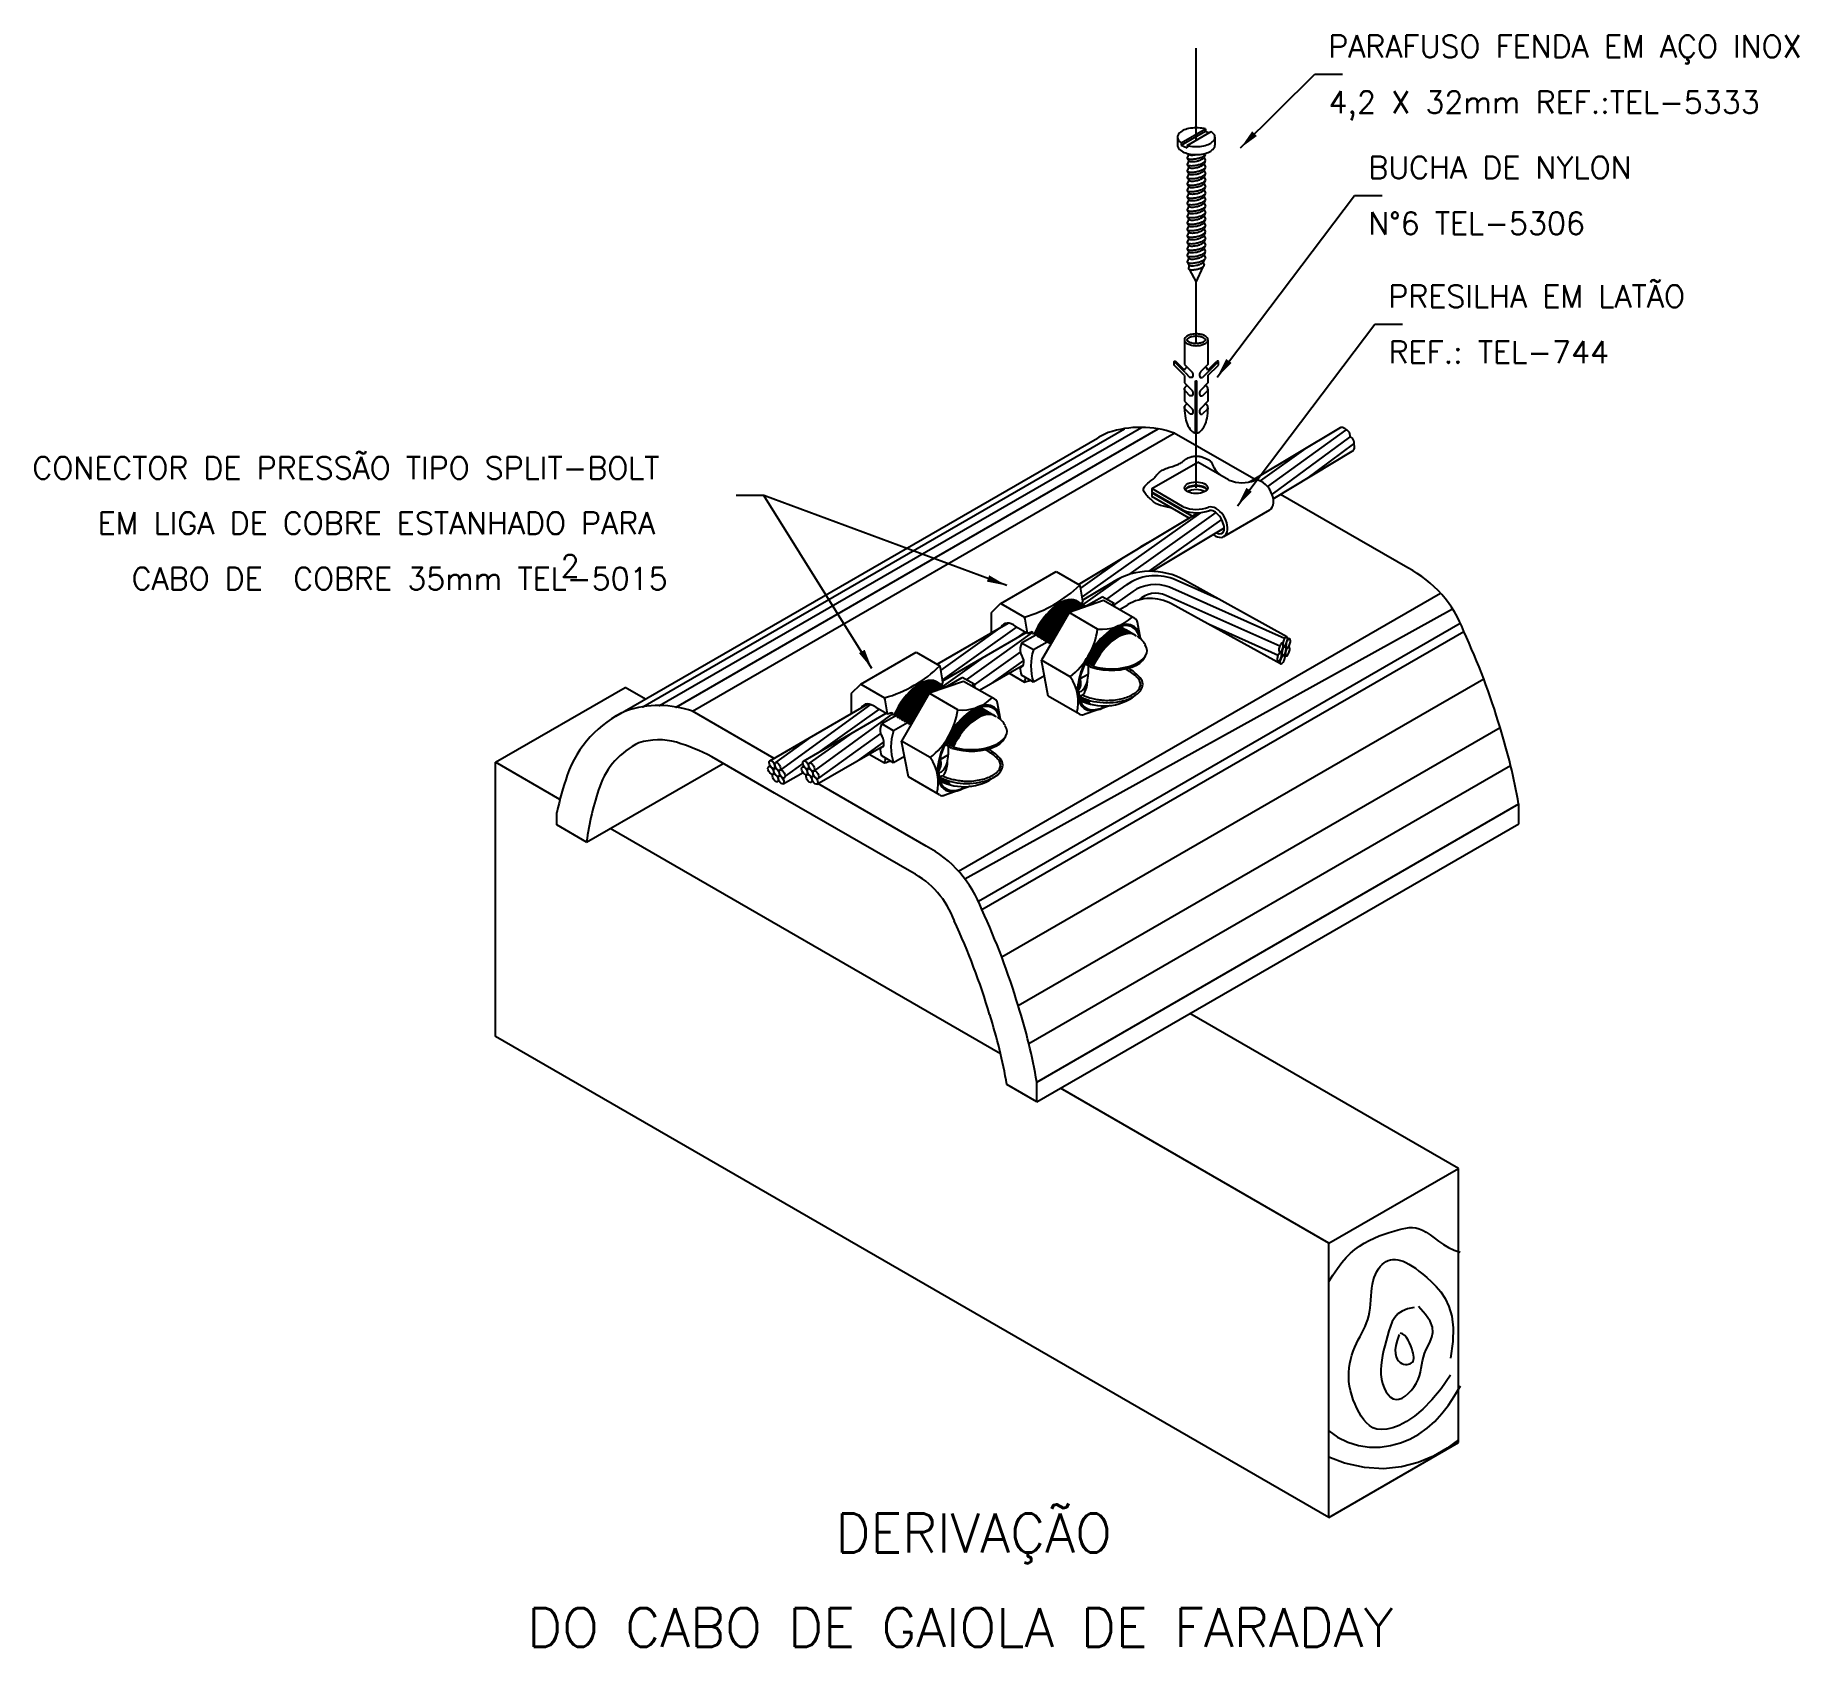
# Model space of a CAD drawing. Header units: millimetres. Extents: x -6290.1 to -6274.2, y -4694 to -4679.4.
import ezdxf
from ezdxf.enums import TextEntityAlignment as Align

# ---------------------------------------------------------------- set-up
doc = ezdxf.new("R2010")
doc.units = ezdxf.units.MM
doc.header["$LTSCALE"] = 10
doc.linetypes.add('DASHDOT', pattern=[1, 0.5, -0.25, 0, -0.25])
doc.layers.add('Termotécnica', color=7, linetype='Continuous')
doc.styles.add('r140', font='romans.shx')
doc.styles.add('r80', font='romans.shx')

msp = doc.modelspace()

# ---------------------------------------------------------------- texts
at = {"layer": 'Termotécnica', "color": 2, "style": 'r80'}
for s, p in [('PARAFUSO FENDA EM AÇO INOX', (-6278.44, -4679.515)), ('4,2 X 32mm REF.:TEL-5333', (-6278.439, -4680.019)), ('BUCHA DE NYLON', (-6278.08, -4680.608)), ('N%%D6 TEL-5306', (-6278.08, -4681.112)), ('PRESILHA EM LATÃO', (-6277.898, -4681.77)), ('REF.: TEL-744', (-6277.897, -4682.274)), ('2', (-6285.367, -4684.204))]:
    msp.add_text(s, height=0.2, dxfattribs=at).set_placement(p, align=Align.MIDDLE_LEFT)
for s, p in [('CONECTOR DE PRESSÃO TIPO SPLIT-BOLT', (-6290.131, -4683.419)), (' EM LIGA DE COBRE ESTANHADO PARA', (-6289.681, -4683.918)), ('CABO DE  COBRE 35mm TEL-5015', (-6289.236, -4684.418))]:
    msp.add_text(s, height=0.2, dxfattribs=at).set_placement(p)
at = {"layer": 'Termotécnica', "color": 5, "style": 'r140'}
for s, p in [(' DERIVAÇÃO', (-6281.76, -4693.21)), ('DO CABO DE GAIOLA DE FARADAY', (-6281.76, -4694.062))]:
    msp.add_text(s, height=0.35, dxfattribs=at).set_placement(p, align=Align.BOTTOM_CENTER)

# ---------------------------------------------------------------- linework, layer by layer
at = {"layer": 'Termotécnica', "color": 1, "linetype": 'DASHDOT'}
for p, q in [((-6279.633, -4680.362), (-6279.633, -4679.531)), ((-6279.632, -4682.194), (-6279.633, -4681.641)), ((-6279.633, -4683.498), (-6279.633, -4683.003))]:
    msp.add_line(p, q, dxfattribs=at)
at = {"layer": 'Termotécnica', "color": 2}
for p, q in [((-6279.232, -4680.432), (-6278.563, -4679.767)), ((-6278.563, -4679.767), (-6278.313, -4679.767)), ((-6279.767, -4680.385), (-6279.55, -4680.26)), ((-6279.55, -4680.26), (-6279.55, -4680.281)), ((-6279.801, -4680.334), (-6279.801, -4680.407)), ((-6279.767, -4680.406), (-6279.55, -4680.281)), ((-6279.767, -4680.385), (-6279.767, -4680.406)), ((-6279.767, -4680.406), (-6279.714, -4680.43)), ((-6279.714, -4680.409), (-6279.497, -4680.284)), ((-6279.714, -4680.409), (-6279.714, -4680.43)), ((-6279.55, -4680.281), (-6279.517, -4680.295)), ((-6279.463, -4680.334), (-6279.463, -4680.407)), ((-6279.7, -4680.486), (-6279.715, -4680.521)), ((-6279.7, -4680.545), (-6279.715, -4680.58)), ((-6279.711, -4680.526), (-6279.7, -4680.545)), ((-6279.711, -4680.585), (-6279.7, -4680.603)), ((-6279.553, -4680.494), (-6279.565, -4680.516)), ((-6279.565, -4680.516), (-6279.55, -4680.545)), ((-6279.553, -4680.553), (-6279.565, -4680.575)), ((-6279.565, -4680.575), (-6279.55, -4680.603)), ((-6279.7, -4680.603), (-6279.715, -4680.638)), ((-6279.7, -4680.662), (-6279.715, -4680.697)), ((-6279.7, -4680.721), (-6279.715, -4680.755)), ((-6279.711, -4680.644), (-6279.7, -4680.662)), ((-6279.711, -4680.702), (-6279.7, -4680.721)), ((-6279.553, -4680.612), (-6279.565, -4680.633)), ((-6279.565, -4680.633), (-6279.55, -4680.662)), ((-6279.553, -4680.67), (-6279.565, -4680.692)), ((-6279.565, -4680.692), (-6279.55, -4680.72)), ((-6279.553, -4680.729), (-6279.565, -4680.751)), ((-6279.7, -4680.779), (-6279.715, -4680.814)), ((-6279.7, -4680.838), (-6279.715, -4680.873)), ((-6279.7, -4680.897), (-6279.715, -4680.931)), ((-6279.711, -4680.761), (-6279.7, -4680.779)), ((-6279.711, -4680.82), (-6279.7, -4680.838)), ((-6279.711, -4680.878), (-6279.7, -4680.897)), ((-6279.565, -4680.751), (-6279.55, -4680.779)), ((-6279.553, -4680.788), (-6279.565, -4680.809)), ((-6279.565, -4680.809), (-6279.55, -4680.838)), ((-6279.553, -4680.846), (-6279.565, -4680.868)), ((-6279.565, -4680.868), (-6279.55, -4680.896)), ((-6279.444, -4682.5), (-6278.204, -4680.86)), ((-6278.204, -4680.86), (-6277.954, -4680.86)), ((-6279.7, -4680.955), (-6279.715, -4680.99)), ((-6279.7, -4681.014), (-6279.715, -4681.049)), ((-6279.711, -4680.937), (-6279.7, -4680.955)), ((-6279.711, -4680.995), (-6279.7, -4681.014)), ((-6279.711, -4681.054), (-6279.7, -4681.072)), ((-6279.553, -4680.905), (-6279.565, -4680.927)), ((-6279.565, -4680.927), (-6279.55, -4680.955)), ((-6279.553, -4680.964), (-6279.565, -4680.985)), ((-6279.565, -4680.985), (-6279.55, -4681.014)), ((-6279.553, -4681.022), (-6279.565, -4681.044)), ((-6279.565, -4681.044), (-6279.55, -4681.072)), ((-6279.7, -4681.072), (-6279.715, -4681.107)), ((-6279.7, -4681.131), (-6279.715, -4681.166)), ((-6279.7, -4681.19), (-6279.715, -4681.225)), ((-6279.711, -4681.113), (-6279.7, -4681.131)), ((-6279.711, -4681.171), (-6279.7, -4681.19)), ((-6279.553, -4681.081), (-6279.565, -4681.103)), ((-6279.565, -4681.103), (-6279.55, -4681.131)), ((-6279.553, -4681.139), (-6279.565, -4681.161)), ((-6279.565, -4681.161), (-6279.55, -4681.19)), ((-6279.553, -4681.198), (-6279.565, -4681.22)), ((-6279.565, -4681.22), (-6279.55, -4681.248)), ((-6279.7, -4681.248), (-6279.715, -4681.283)), ((-6279.7, -4681.307), (-6279.715, -4681.342)), ((-6279.7, -4681.366), (-6279.715, -4681.4)), ((-6279.711, -4681.23), (-6279.7, -4681.248)), ((-6279.711, -4681.289), (-6279.7, -4681.307)), ((-6279.711, -4681.347), (-6279.7, -4681.366)), ((-6279.553, -4681.257), (-6279.565, -4681.278)), ((-6279.565, -4681.278), (-6279.55, -4681.307)), ((-6279.553, -4681.315), (-6279.565, -4681.337)), ((-6279.565, -4681.337), (-6279.55, -4681.366)), ((-6279.553, -4681.374), (-6279.565, -4681.396)), ((-6279.7, -4681.424), (-6279.715, -4681.459)), ((-6279.712, -4681.464), (-6279.7, -4681.485)), ((-6279.711, -4681.406), (-6279.7, -4681.424)), ((-6279.697, -4681.488), (-6279.702, -4681.52)), ((-6279.697, -4681.526), (-6279.632, -4681.642)), ((-6279.632, -4681.642), (-6279.57, -4681.503)), ((-6279.569, -4681.465), (-6279.561, -4681.49)), ((-6279.565, -4681.396), (-6279.55, -4681.424)), ((-6279.565, -4681.456), (-6279.555, -4681.435)), ((-6279.738, -4682.163), (-6279.738, -4682.386)), ((-6279.527, -4682.163), (-6279.527, -4682.386)), ((-6279.261, -4683.662), (-6278.021, -4682.023)), ((-6278.021, -4682.023), (-6277.771, -4682.023)), ((-6279.733, -4682.458), (-6279.832, -4682.359)), ((-6279.832, -4682.392), (-6279.832, -4682.359)), ((-6279.738, -4682.486), (-6279.832, -4682.392)), ((-6279.738, -4682.437), (-6279.813, -4682.361)), ((-6279.738, -4682.386), (-6279.672, -4682.453)), ((-6279.738, -4682.486), (-6279.738, -4682.552)), ((-6279.733, -4682.458), (-6279.689, -4682.502)), ((-6279.527, -4682.386), (-6279.593, -4682.453)), ((-6279.532, -4682.458), (-6279.576, -4682.502)), ((-6279.532, -4682.458), (-6279.432, -4682.359)), ((-6279.527, -4682.437), (-6279.451, -4682.361)), ((-6279.527, -4682.486), (-6279.432, -4682.392)), ((-6279.527, -4682.486), (-6279.527, -4682.552)), ((-6279.432, -4682.392), (-6279.432, -4682.359)), ((-6279.738, -4682.552), (-6279.67, -4682.621)), ((-6279.738, -4682.608), (-6279.738, -4682.718)), ((-6279.733, -4682.624), (-6279.689, -4682.667)), ((-6279.638, -4682.532), (-6279.626, -4682.532)), ((-6279.638, -4683.003), (-6279.638, -4682.532)), ((-6279.626, -4683.003), (-6279.626, -4682.532)), ((-6279.527, -4682.552), (-6279.595, -4682.621)), ((-6279.532, -4682.624), (-6279.576, -4682.667)), ((-6279.527, -4682.608), (-6279.527, -4682.718)), ((-6279.738, -4682.718), (-6279.67, -4682.786)), ((-6279.733, -4682.789), (-6279.689, -4682.832)), ((-6279.527, -4682.718), (-6279.595, -4682.786)), ((-6279.532, -4682.789), (-6279.576, -4682.832)), ((-6279.11, -4683.42), (-6278.332, -4682.954)), ((-6280.034, -4683.506), (-6279.619, -4683.266)), ((-6279.342, -4683.426), (-6279.619, -4683.266)), ((-6278.938, -4683.598), (-6278.226, -4683.168)), ((-6279.154, -4683.446), (-6279.11, -4683.42)), ((-6283.533, -4683.568), (-6283.783, -4683.568)), ((-6282.558, -4685.13), (-6283.533, -4683.568)), ((-6281.342, -4684.381), (-6283.533, -4683.568)), ((-6280.034, -4683.506), (-6280.034, -4683.538)), ((-6279.757, -4683.666), (-6280.034, -4683.506)), ((-6279.757, -4683.697), (-6280.034, -4683.538)), ((-6280.034, -4683.544), (-6280.028, -4683.541)), ((-6280.034, -4683.544), (-6280.034, -4683.576)), ((-6279.669, -4683.755), (-6280.034, -4683.544)), ((-6279.696, -4683.771), (-6280.034, -4683.576)), ((-6280.694, -4684.37), (-6279.618, -4683.724)), ((-6279.749, -4683.669), (-6279.757, -4683.666)), ((-6279.749, -4683.701), (-6279.757, -4683.698)), ((-6279.384, -4683.938), (-6278.969, -4683.698)), ((-6280.03, -4684.252), (-6279.382, -4683.864)), ((-6280.137, -4684.032), (-6279.999, -4683.953)), ((-6281.395, -4684.541), (-6280.896, -4684.253)), ((-6280.896, -4684.253), (-6280.682, -4684.377)), ((-6280.657, -4684.512), (-6280.375, -4684.343)), ((-6278.815, -4684.844), (-6279.737, -4684.332)), ((-6281.482, -4684.626), (-6281.394, -4684.54)), ((-6281.395, -4684.541), (-6281.181, -4684.665)), ((-6280.655, -4684.522), (-6280.669, -4684.547)), ((-6280.325, -4684.598), (-6280.249, -4684.553)), ((-6278.871, -4685.088), (-6279.856, -4684.546)), ((-6281.97, -4685.091), (-6281.328, -4684.72)), ((-6281.483, -4684.629), (-6281.483, -4684.809)), ((-6280.326, -4684.598), (-6280.317, -4684.593)), ((-6281.919, -4685.239), (-6281.165, -4684.804)), ((-6281.26, -4684.749), (-6281.154, -4684.81)), ((-6281.103, -4684.808), (-6281.119, -4684.799)), ((-6281.097, -4684.823), (-6281.103, -4684.808)), ((-6281.083, -4684.82), (-6281.097, -4684.823)), ((-6281.076, -4684.835), (-6281.083, -4684.82)), ((-6281.062, -4684.832), (-6281.076, -4684.835)), ((-6281.056, -4684.847), (-6281.062, -4684.832)), ((-6281.042, -4684.845), (-6281.056, -4684.847)), ((-6281.035, -4684.859), (-6281.042, -4684.845)), ((-6281.021, -4684.857), (-6281.035, -4684.859)), ((-6281.015, -4684.871), (-6281.021, -4684.857)), ((-6281.001, -4684.869), (-6281.015, -4684.872)), ((-6280.994, -4684.883), (-6281, -4684.869)), ((-6280.98, -4684.881), (-6280.994, -4684.883)), ((-6280.973, -4684.895), (-6280.98, -4684.881)), ((-6278.79, -4684.861), (-6278.811, -4684.854)), ((-6282.658, -4685.27), (-6282.159, -4684.982)), ((-6282.159, -4684.982), (-6281.945, -4685.106)), ((-6280.959, -4684.893), (-6280.973, -4684.895)), ((-6280.952, -4684.907), (-6280.959, -4684.893)), ((-6280.942, -4684.905), (-6280.952, -4684.907)), ((-6278.869, -4684.984), (-6278.88, -4684.98)), ((-6278.86, -4685.001), (-6278.862, -4685)), ((-6278.854, -4685.012), (-6278.862, -4685.009)), ((-6278.828, -4684.931), (-6278.847, -4684.924)), ((-6278.84, -4685.008), (-6278.842, -4685.007)), ((-6278.821, -4685.015), (-6278.84, -4685.008)), ((-6278.816, -4684.942), (-6278.822, -4684.94)), ((-6281.586, -4685.326), (-6281.191, -4685.097)), ((-6281.319, -4685.172), (-6281.181, -4685.252)), ((-6280.578, -4685.119), (-6280.642, -4685.081)), ((-6280.626, -4685.077), (-6280.631, -4685.066)), ((-6280.612, -4685.075), (-6280.626, -4685.077)), ((-6280.605, -4685.089), (-6280.612, -4685.075)), ((-6280.591, -4685.086), (-6280.605, -4685.089)), ((-6280.584, -4685.1), (-6280.591, -4685.086)), ((-6280.571, -4685.098), (-6280.584, -4685.1)), ((-6280.565, -4685.108), (-6280.571, -4685.098)), ((-6285.954, -4685.975), (-6284.785, -4685.3)), ((-6284.602, -4685.405), (-6284.785, -4685.3)), ((-6282.745, -4685.355), (-6282.657, -4685.269)), ((-6282.745, -4685.358), (-6282.745, -4685.538)), ((-6282.658, -4685.27), (-6282.444, -4685.394)), ((-6281.917, -4685.251), (-6281.931, -4685.276)), ((-6283.478, -4685.962), (-6282.592, -4685.449)), ((-6282.522, -4685.478), (-6282.417, -4685.539)), ((-6280.68, -4685.381), (-6280.691, -4685.374)), ((-6280.648, -4685.373), (-6280.657, -4685.367)), ((-6283.175, -4685.964), (-6282.428, -4685.533)), ((-6282.366, -4685.537), (-6282.381, -4685.528)), ((-6282.359, -4685.552), (-6282.366, -4685.537)), ((-6282.345, -4685.549), (-6282.359, -4685.552)), ((-6282.339, -4685.564), (-6282.345, -4685.549)), ((-6282.325, -4685.561), (-6282.339, -4685.564)), ((-6282.318, -4685.576), (-6282.325, -4685.561)), ((-6282.304, -4685.573), (-6282.318, -4685.576)), ((-6282.298, -4685.588), (-6282.304, -4685.573)), ((-6282.284, -4685.586), (-6282.298, -4685.588)), ((-6282.277, -4685.6), (-6282.284, -4685.586)), ((-6282.263, -4685.598), (-6282.277, -4685.601)), ((-6282.256, -4685.612), (-6282.263, -4685.598)), ((-6282.242, -4685.61), (-6282.256, -4685.612)), ((-6282.236, -4685.624), (-6282.242, -4685.61)), ((-6282.221, -4685.622), (-6282.236, -4685.624)), ((-6282.215, -4685.636), (-6282.221, -4685.622)), ((-6282.205, -4685.634), (-6282.215, -4685.636)), ((-6283.054, -4686.173), (-6282.453, -4685.826)), ((-6281.84, -4685.848), (-6281.904, -4685.81)), ((-6281.889, -4685.806), (-6281.894, -4685.795)), ((-6281.875, -4685.804), (-6281.889, -4685.806)), ((-6281.868, -4685.818), (-6281.875, -4685.804)), ((-6281.854, -4685.815), (-6281.868, -4685.818)), ((-6281.847, -4685.829), (-6281.854, -4685.815)), ((-6281.833, -4685.827), (-6281.847, -4685.829)), ((-6281.827, -4685.836), (-6281.833, -4685.827)), ((-6285.373, -4686.31), (-6285.954, -4685.975)), ((-6285.954, -4688.45), (-6285.954, -4685.975)), ((-6282.582, -4685.901), (-6282.444, -4685.98)), ((-6283.358, -4686.17), (-6283.179, -4686.067)), ((-6281.942, -4686.11), (-6281.954, -4686.103)), ((-6281.911, -4686.102), (-6281.92, -4686.096)), ((-6281.398, -4688.605), (-6284.919, -4686.572)), ((-6277.267, -4689.64), (-6279.689, -4688.242)), ((-6278.436, -4692.79), (-6285.954, -4688.45)), ((-6278.436, -4690.315), (-6280.858, -4688.917)), ((-6278.436, -4690.315), (-6277.267, -4689.64)), ((-6277.267, -4692.115), (-6277.267, -4689.64)), ((-6278.436, -4692.79), (-6278.436, -4690.315)), ((-6278.436, -4692.79), (-6277.267, -4692.115))]:
    msp.add_line(p, q, dxfattribs=at)
at = {"layer": 'Termotécnica', "color": 1}
for p, q in [((-6284.626, -4685.474), (-6280.279, -4682.965)), ((-6284.475, -4685.463), (-6280.127, -4682.953)), ((-6284.324, -4685.477), (-6279.977, -4682.967)), ((-6284.177, -4685.515), (-6279.83, -4683.005)), ((-6278.624, -4683.128), (-6279.055, -4683.436)), ((-6278.285, -4682.978), (-6278.988, -4683.487)), ((-6278.248, -4683.041), (-6278.948, -4683.557)), ((-6278.212, -4683.103), (-6278.634, -4683.414)), ((-6279.595, -4683.723), (-6280.661, -4684.483)), ((-6279.455, -4683.721), (-6280.241, -4684.282)), ((-6279.403, -4683.783), (-6280.061, -4684.252)), ((-6280.266, -4684.113), (-6280.676, -4684.405)), ((-6280.316, -4684.311), (-6280.657, -4684.555)), ((-6280.266, -4684.376), (-6280.443, -4684.503)), ((-6278.836, -4684.858), (-6279.873, -4684.395)), ((-6279.422, -4684.507), (-6279.84, -4684.321)), ((-6281.776, -4686.959), (-6277.429, -4684.449)), ((-6280.468, -4684.516), (-6280.78, -4684.624)), ((-6280.632, -4684.568), (-6280.481, -4684.481)), ((-6280.374, -4684.542), (-6280.481, -4684.481)), ((-6280.187, -4684.678), (-6280.468, -4684.516)), ((-6280.374, -4684.542), (-6280.398, -4684.556)), ((-6280.205, -4684.433), (-6280.371, -4684.552)), ((-6278.879, -4684.928), (-6279.906, -4684.47)), ((-6281.72, -4687.026), (-6277.32, -4684.591)), ((-6281.597, -4687.229), (-6277.25, -4684.719)), ((-6280.78, -4684.624), (-6281.029, -4685.055)), ((-6280.522, -4684.773), (-6280.78, -4684.624)), ((-6280.134, -4684.858), (-6280.163, -4684.712)), ((-6281.407, -4684.766), (-6281.936, -4685.143)), ((-6281.252, -4684.754), (-6281.921, -4685.231)), ((-6281.111, -4684.804), (-6281.708, -4685.23)), ((-6281.566, -4687.304), (-6277.219, -4684.794)), ((-6281.176, -4684.798), (-6281.264, -4684.861)), ((-6281.08, -4684.827), (-6281.208, -4684.9)), ((-6278.894, -4685.011), (-6279.517, -4684.733)), ((-6281.532, -4685.016), (-6281.911, -4685.286)), ((-6281.219, -4684.98), (-6281.635, -4685.276)), ((-6281.101, -4684.962), (-6281.208, -4684.9)), ((-6280.976, -4684.89), (-6281.101, -4684.962)), ((-6281.189, -4685.056), (-6281.481, -4685.265)), ((-6281.101, -4685.251), (-6281.208, -4685.189)), ((-6281.002, -4685.194), (-6281.101, -4685.251)), ((-6280.771, -4685.204), (-6281.029, -4685.055)), ((-6280.967, -4685.379), (-6281.029, -4685.055)), ((-6280.679, -4685.22), (-6280.608, -4685.179)), ((-6280.607, -4685.101), (-6280.608, -4685.179)), ((-6282.042, -4685.353), (-6282.291, -4685.784)), ((-6281.731, -4685.245), (-6282.042, -4685.353)), ((-6281.784, -4685.502), (-6282.042, -4685.353)), ((-6281.894, -4685.297), (-6281.744, -4685.21)), ((-6281.637, -4685.271), (-6281.744, -4685.21)), ((-6281.449, -4685.407), (-6281.731, -4685.245)), ((-6281.637, -4685.271), (-6281.661, -4685.285)), ((-6281.386, -4687.731), (-6277.039, -4685.222)), ((-6280.69, -4685.339), (-6280.7, -4685.331)), ((-6282.572, -4685.453), (-6283.386, -4686.045)), ((-6282.493, -4685.495), (-6283.045, -4685.889)), ((-6281.397, -4685.587), (-6281.425, -4685.441)), ((-6280.685, -4685.541), (-6280.967, -4685.379)), ((-6280.405, -4685.464), (-6280.644, -4685.545)), ((-6282.368, -4685.536), (-6283.08, -4686.053)), ((-6282.342, -4685.555), (-6282.47, -4685.629)), ((-6282.363, -4685.691), (-6282.47, -4685.629)), ((-6282.238, -4685.619), (-6282.363, -4685.691)), ((-6281.238, -4688.171), (-6276.891, -4685.661)), ((-6283.114, -4685.751), (-6283.429, -4685.977)), ((-6282.731, -4685.708), (-6283.123, -4685.983)), ((-6282.481, -4685.715), (-6283.039, -4686.12)), ((-6282.45, -4685.792), (-6282.687, -4685.961)), ((-6282.229, -4686.108), (-6282.291, -4685.784)), ((-6282.033, -4685.933), (-6282.291, -4685.784)), ((-6281.87, -4685.83), (-6281.87, -4685.908)), ((-6283.182, -4685.987), (-6283.34, -4686.1)), ((-6282.363, -4685.979), (-6282.47, -4685.918)), ((-6282.265, -4685.922), (-6282.363, -4685.979)), ((-6281.941, -4685.949), (-6281.87, -4685.908)), ((-6281.948, -4686.27), (-6282.229, -4686.108)), ((-6281.953, -4686.068), (-6281.963, -4686.06)), ((-6281.143, -4688.513), (-6276.796, -4686.003)), ((-6281.668, -4686.192), (-6281.907, -4686.274)), ((-6281.071, -4688.861), (-6276.723, -4686.351))]:
    msp.add_line(p, q, dxfattribs=at)
at = {"layer": 'Termotécnica', "color": 3}
for p, q in [((-6284.869, -4685.56), (-6280.522, -4683.05)), ((-6279.093, -4683.43), (-6279.83, -4683.005)), ((-6278.48, -4683.784), (-6278.872, -4683.558)), ((-6277.722, -4684.222), (-6278.48, -4683.784)), ((-6283.441, -4685.94), (-6284.177, -4685.515)), ((-6285.132, -4686.695), (-6283.901, -4685.985)), ((-6283.436, -4686.253), (-6284.003, -4685.926)), ((-6282.199, -4686.967), (-6283.436, -4686.253)), ((-6282.07, -4686.731), (-6283.045, -4686.168)), ((-6285.401, -4686.54), (-6285.401, -4686.428)), ((-6276.723, -4686.53), (-6276.723, -4686.351)), ((-6285.132, -4686.695), (-6285.401, -4686.54)), ((-6281.071, -4689.04), (-6276.723, -4686.53)), ((-6281.071, -4689.04), (-6281.34, -4688.884)), ((-6281.071, -4689.04), (-6281.071, -4688.861))]:
    msp.add_line(p, q, dxfattribs=at)
at = {"layer": 'Termotécnica', "color": 2}
for points in [[(-6279.55, -4680.26, 0.016409), (-6279.564, -4680.257, 0.051099), (-6279.632, -4680.25, 0.051099), (-6279.701, -4680.257, 0.064948), (-6279.752, -4680.274, 0.104203), (-6279.791, -4680.306, 0.174705), (-6279.801, -4680.334, 0.174705), (-6279.791, -4680.363, 0.06738), (-6279.767, -4680.385, 0.064948)], [(-6279.801, -4680.407, 0.174705), (-6279.791, -4680.435, 0.104203), (-6279.752, -4680.466, 0.064948), (-6279.701, -4680.484, 0.051099), (-6279.632, -4680.491, 0.051099), (-6279.564, -4680.484, 0.064948), (-6279.512, -4680.466, 0.104203), (-6279.473, -4680.435, 0.174705), (-6279.463, -4680.407, 0.174705)], [(-6279.714, -4680.409, 0.016409), (-6279.701, -4680.412, 0.051099), (-6279.632, -4680.419, 0.051099), (-6279.564, -4680.412, 0.064948), (-6279.512, -4680.394, 0.104203), (-6279.473, -4680.363, 0.174705), (-6279.463, -4680.334, 0.174705)], [(-6279.463, -4680.334, 0.174705), (-6279.473, -4680.306, 0.06738), (-6279.497, -4680.284, 0.064948)], [(-6279.738, -4682.437, -0.122515), (-6279.732, -4682.424, -0.074458), (-6279.715, -4682.409, -0.064948)], [(-6279.527, -4682.437, 0.122515), (-6279.533, -4682.424, 0.074458), (-6279.55, -4682.409, 0.064948)], [(-6279.738, -4682.608, -0.174705), (-6279.732, -4682.59, -0.074458), (-6279.715, -4682.575, -0.064948)], [(-6279.732, -4682.625, -0.174705), (-6279.738, -4682.608, -0.174705)], [(-6279.733, -4682.624, -0.021127), (-6279.734, -4682.622, -0.170198)], [(-6279.527, -4682.608, 0.174705), (-6279.533, -4682.59, 0.074458), (-6279.55, -4682.575, 0.064948)], [(-6279.533, -4682.625, 0.174705), (-6279.527, -4682.608, 0.174705)], [(-6279.532, -4682.624, 0.021127), (-6279.531, -4682.622, 0.170198)], [(-6279.738, -4682.773, -0.174705), (-6279.732, -4682.755, -0.074458), (-6279.715, -4682.74, -0.064948)], [(-6279.738, -4682.77, 0.005298), (-6279.738, -4682.78, 0.048405), (-6279.729, -4682.87, 0.062165), (-6279.707, -4682.938, 0.102796), (-6279.668, -4682.99, 0.153617), (-6279.638, -4683.003, 0.181773)], [(-6279.734, -4682.787, -0.138405), (-6279.738, -4682.773, -0.174705)], [(-6279.733, -4682.789, -0.021127), (-6279.734, -4682.787, -0.170198)], [(-6279.626, -4683.003, 0.153617), (-6279.597, -4682.99, 0.102796), (-6279.557, -4682.938, 0.062165), (-6279.535, -4682.87, 0.048405), (-6279.526, -4682.78, 0.005298), (-6279.527, -4682.77, 0.062165)], [(-6279.527, -4682.773, 0.174705), (-6279.533, -4682.755, 0.074458), (-6279.55, -4682.74, 0.064948)], [(-6279.533, -4682.791, 0.174705), (-6279.527, -4682.773, 0.174705)], [(-6279.532, -4682.789, 0.021127), (-6279.531, -4682.787, 0.170198)], [(-6278.842, -4684.924, 0.207457), (-6278.837, -4684.924, 0.095933), (-6278.828, -4684.916, 0.052726), (-6278.821, -4684.905, 0.039847), (-6278.814, -4684.888, 0.039847), (-6278.81, -4684.871, 0.052726), (-6278.81, -4684.858, 0.095933), (-6278.813, -4684.847, 0.207457), (-6278.818, -4684.843, 0.207457), (-6278.823, -4684.844, 0.095933), (-6278.832, -4684.851, 0.052726), (-6278.839, -4684.863, 0.039847), (-6278.846, -4684.879, 0.039847), (-6278.85, -4684.896, 0.027092), (-6278.85, -4684.903, 0.095933)], [(-6278.815, -4684.942, 0.207457), (-6278.809, -4684.942, 0.095933), (-6278.8, -4684.934, 0.052726), (-6278.793, -4684.923, 0.039847), (-6278.787, -4684.906, 0.039847), (-6278.783, -4684.889, 0.052726), (-6278.783, -4684.876, 0.095933), (-6278.786, -4684.865, 0.207457), (-6278.79, -4684.861, 0.207457), (-6278.796, -4684.862, 0.095933), (-6278.805, -4684.869, 0.052726), (-6278.812, -4684.881, 0.001764), (-6278.812, -4684.881, 0.039847)], [(-6278.847, -4684.921, 0.1939), (-6278.842, -4684.924, 0.207457)], [(-6278.811, -4684.942, 0.049151), (-6278.818, -4684.953, 0.039847), (-6278.824, -4684.969, 0.039847), (-6278.828, -4684.986, 0.052726), (-6278.828, -4684.999, 0.095933), (-6278.825, -4685.011, 0.207457), (-6278.821, -4685.015, 0.207457)], [(-6278.82, -4684.904, 0.023019), (-6278.822, -4684.914, 0.052726), (-6278.823, -4684.927, 0.095933), (-6278.819, -4684.939, 0.207457), (-6278.815, -4684.942, 0.207457)], [(-6278.821, -4685.015, 0.207457), (-6278.815, -4685.014, 0.095933), (-6278.806, -4685.006, 0.052726), (-6278.799, -4684.995, 0.039847), (-6278.793, -4684.979, 0.039847), (-6278.789, -4684.962, 0.052726), (-6278.788, -4684.949, 0.095933), (-6278.792, -4684.937, 0.207457), (-6278.796, -4684.933, 0.130458), (-6278.8, -4684.933, 0.095933)]]:
    msp.add_lwpolyline(points, format="xyb", dxfattribs=at)
at = {"layer": 'Termotécnica', "color": 1}
for points in [[(-6279.715, -4680.521, 0.24548), (-6279.71, -4680.527, 0.082009), (-6279.687, -4680.533, 0.04047), (-6279.662, -4680.532, 0.029714), (-6279.627, -4680.527, 0.029714), (-6279.594, -4680.518, 0.04047), (-6279.571, -4680.508, 0.082009), (-6279.552, -4680.494, 0.24548), (-6279.55, -4680.486, 0.24548)], [(-6279.715, -4680.58, 0.24548), (-6279.71, -4680.586, 0.082009), (-6279.687, -4680.591, 0.04047), (-6279.662, -4680.591, 0.029714), (-6279.627, -4680.586, 0.029714), (-6279.594, -4680.577, 0.04047), (-6279.571, -4680.566, 0.082009), (-6279.552, -4680.552, 0.24548), (-6279.55, -4680.545, 0.24548)], [(-6279.7, -4680.486, 0.24548), (-6279.695, -4680.491, 0.082009), (-6279.677, -4680.496, 0.04047), (-6279.656, -4680.495, 0.029714), (-6279.628, -4680.491, 0.000336), (-6279.628, -4680.491, 0.04047)], [(-6279.7, -4680.545, 0.24548), (-6279.695, -4680.55, 0.082009), (-6279.677, -4680.554, 0.04047), (-6279.656, -4680.554, 0.029714), (-6279.628, -4680.55, 0.029714), (-6279.601, -4680.542, 0.04047), (-6279.582, -4680.534, 0.082009), (-6279.567, -4680.523, 0.24548), (-6279.565, -4680.516, 0.24548)], [(-6279.7, -4680.603, 0.24548), (-6279.695, -4680.609, 0.082009), (-6279.677, -4680.613, 0.04047), (-6279.656, -4680.613, 0.029714), (-6279.628, -4680.609, 0.029714), (-6279.601, -4680.601, 0.04047), (-6279.582, -4680.593, 0.082009), (-6279.567, -4680.581, 0.24548), (-6279.565, -4680.575, 0.24548)], [(-6279.715, -4680.638, 0.24548), (-6279.71, -4680.644, 0.082009), (-6279.687, -4680.65, 0.04047), (-6279.662, -4680.65, 0.029714), (-6279.627, -4680.644, 0.029714), (-6279.594, -4680.635, 0.04047), (-6279.571, -4680.625, 0.082009), (-6279.552, -4680.611, 0.24548), (-6279.55, -4680.603, 0.24548)], [(-6279.715, -4680.697, 0.24548), (-6279.71, -4680.703, 0.082009), (-6279.687, -4680.708, 0.04047), (-6279.662, -4680.708, 0.029714), (-6279.627, -4680.703, 0.029714), (-6279.594, -4680.694, 0.04047), (-6279.571, -4680.684, 0.082009), (-6279.552, -4680.67, 0.24548), (-6279.55, -4680.662, 0.24548)], [(-6279.715, -4680.755, 0.24548), (-6279.71, -4680.762, 0.082009), (-6279.687, -4680.767, 0.04047), (-6279.662, -4680.767, 0.029714), (-6279.627, -4680.762, 0.029714), (-6279.594, -4680.752, 0.04047), (-6279.571, -4680.742, 0.082009), (-6279.552, -4680.728, 0.24548), (-6279.55, -4680.72, 0.24548)], [(-6279.7, -4680.662, 0.24548), (-6279.695, -4680.667, 0.082009), (-6279.677, -4680.672, 0.04047), (-6279.656, -4680.671, 0.029714), (-6279.628, -4680.667, 0.029714), (-6279.601, -4680.66, 0.04047), (-6279.582, -4680.651, 0.082009), (-6279.567, -4680.64, 0.24548), (-6279.565, -4680.633, 0.24548)], [(-6279.7, -4680.721, 0.24548), (-6279.695, -4680.726, 0.082009), (-6279.677, -4680.73, 0.04047), (-6279.656, -4680.73, 0.029714), (-6279.628, -4680.726, 0.029714), (-6279.601, -4680.718, 0.04047), (-6279.582, -4680.71, 0.082009), (-6279.567, -4680.698, 0.24548), (-6279.565, -4680.692, 0.24548)], [(-6279.715, -4680.814, 0.24548), (-6279.71, -4680.82, 0.082009), (-6279.687, -4680.826, 0.04047), (-6279.662, -4680.825, 0.029714), (-6279.627, -4680.82, 0.029714), (-6279.594, -4680.811, 0.04047), (-6279.571, -4680.801, 0.082009), (-6279.552, -4680.787, 0.24548), (-6279.55, -4680.779, 0.24548)], [(-6279.715, -4680.873, 0.24548), (-6279.71, -4680.879, 0.082009), (-6279.687, -4680.884, 0.04047), (-6279.662, -4680.884, 0.029714), (-6279.627, -4680.879, 0.029714), (-6279.594, -4680.87, 0.04047), (-6279.571, -4680.86, 0.082009), (-6279.552, -4680.846, 0.24548), (-6279.55, -4680.838, 0.24548)], [(-6279.715, -4680.931, 0.24548), (-6279.71, -4680.938, 0.082009), (-6279.687, -4680.943, 0.04047), (-6279.662, -4680.943, 0.029714), (-6279.627, -4680.938, 0.029714), (-6279.594, -4680.928, 0.04047), (-6279.571, -4680.918, 0.082009), (-6279.552, -4680.904, 0.24548), (-6279.55, -4680.896, 0.24548)], [(-6279.7, -4680.779, 0.24548), (-6279.695, -4680.784, 0.082009), (-6279.677, -4680.789, 0.04047), (-6279.656, -4680.789, 0.029714), (-6279.628, -4680.784, 0.029714), (-6279.601, -4680.777, 0.04047), (-6279.582, -4680.769, 0.082009), (-6279.567, -4680.757, 0.24548), (-6279.565, -4680.751, 0.24548)], [(-6279.7, -4680.838, 0.24548), (-6279.695, -4680.843, 0.082009), (-6279.677, -4680.847, 0.04047), (-6279.656, -4680.847, 0.029714), (-6279.628, -4680.843, 0.029714), (-6279.601, -4680.836, 0.04047), (-6279.582, -4680.827, 0.082009), (-6279.567, -4680.816, 0.24548), (-6279.565, -4680.809, 0.24548)], [(-6279.7, -4680.897, 0.24548), (-6279.695, -4680.902, 0.082009), (-6279.677, -4680.906, 0.04047), (-6279.656, -4680.906, 0.029714), (-6279.628, -4680.902, 0.029714), (-6279.601, -4680.894, 0.04047), (-6279.582, -4680.886, 0.082009), (-6279.567, -4680.874, 0.24548), (-6279.565, -4680.868, 0.24548)], [(-6279.715, -4680.99, 0.24548), (-6279.71, -4680.996, 0.082009), (-6279.687, -4681.002, 0.04047), (-6279.662, -4681.001, 0.029714), (-6279.627, -4680.996, 0.029714), (-6279.594, -4680.987, 0.04047), (-6279.571, -4680.977, 0.082009), (-6279.552, -4680.963, 0.24548), (-6279.55, -4680.955, 0.24548)], [(-6279.715, -4681.049, 0.24548), (-6279.71, -4681.055, 0.082009), (-6279.687, -4681.06, 0.04047), (-6279.662, -4681.06, 0.029714), (-6279.627, -4681.055, 0.029714), (-6279.594, -4681.046, 0.04047), (-6279.571, -4681.036, 0.082009), (-6279.552, -4681.022, 0.24548), (-6279.55, -4681.014, 0.24548)], [(-6279.7, -4680.955, 0.24548), (-6279.695, -4680.96, 0.082009), (-6279.677, -4680.965, 0.04047), (-6279.656, -4680.965, 0.029714), (-6279.628, -4680.96, 0.029714), (-6279.601, -4680.953, 0.04047), (-6279.582, -4680.945, 0.082009), (-6279.567, -4680.933, 0.24548), (-6279.565, -4680.927, 0.24548)], [(-6279.7, -4681.014, 0.24548), (-6279.695, -4681.019, 0.082009), (-6279.677, -4681.023, 0.04047), (-6279.656, -4681.023, 0.029714), (-6279.628, -4681.019, 0.029714), (-6279.601, -4681.011, 0.04047), (-6279.582, -4681.003, 0.082009), (-6279.567, -4680.992, 0.24548), (-6279.565, -4680.985, 0.24548)], [(-6279.7, -4681.072, 0.24548), (-6279.695, -4681.078, 0.082009), (-6279.677, -4681.082, 0.04047), (-6279.656, -4681.082, 0.029714), (-6279.628, -4681.078, 0.029714), (-6279.601, -4681.07, 0.04047), (-6279.582, -4681.062, 0.082009), (-6279.567, -4681.05, 0.24548), (-6279.565, -4681.044, 0.24548)], [(-6279.715, -4681.107, 0.24548), (-6279.71, -4681.114, 0.082009), (-6279.687, -4681.119, 0.04047), (-6279.662, -4681.119, 0.029714), (-6279.627, -4681.113, 0.029714), (-6279.594, -4681.104, 0.04047), (-6279.571, -4681.094, 0.082009), (-6279.552, -4681.08, 0.24548), (-6279.55, -4681.072, 0.24548)], [(-6279.715, -4681.166, 0.24548), (-6279.71, -4681.172, 0.082009), (-6279.687, -4681.178, 0.04047), (-6279.662, -4681.177, 0.029714), (-6279.627, -4681.172, 0.029714), (-6279.594, -4681.163, 0.04047), (-6279.571, -4681.153, 0.082009), (-6279.552, -4681.139, 0.24548), (-6279.55, -4681.131, 0.24548)], [(-6279.715, -4681.225, 0.24548), (-6279.71, -4681.231, 0.082009), (-6279.687, -4681.236, 0.04047), (-6279.662, -4681.236, 0.029714), (-6279.627, -4681.231, 0.029714), (-6279.594, -4681.222, 0.04047), (-6279.571, -4681.211, 0.082009), (-6279.552, -4681.197, 0.24548), (-6279.55, -4681.19, 0.24548)], [(-6279.7, -4681.131, 0.24548), (-6279.695, -4681.136, 0.082009), (-6279.677, -4681.141, 0.04047), (-6279.656, -4681.14, 0.029714), (-6279.628, -4681.136, 0.029714), (-6279.601, -4681.129, 0.04047), (-6279.582, -4681.12, 0.082009), (-6279.567, -4681.109, 0.24548), (-6279.565, -4681.103, 0.24548)], [(-6279.7, -4681.19, 0.24548), (-6279.695, -4681.195, 0.082009), (-6279.677, -4681.199, 0.04047), (-6279.656, -4681.199, 0.029714), (-6279.628, -4681.195, 0.029714), (-6279.601, -4681.187, 0.04047), (-6279.582, -4681.179, 0.082009), (-6279.567, -4681.168, 0.24548), (-6279.565, -4681.161, 0.24548)], [(-6279.7, -4681.248, 0.24548), (-6279.695, -4681.254, 0.082009), (-6279.677, -4681.258, 0.04047), (-6279.656, -4681.258, 0.029714), (-6279.628, -4681.254, 0.029714), (-6279.601, -4681.246, 0.04047), (-6279.582, -4681.238, 0.082009), (-6279.567, -4681.226, 0.24548), (-6279.565, -4681.22, 0.24548)], [(-6279.715, -4681.283, 0.24548), (-6279.71, -4681.289, 0.082009), (-6279.687, -4681.295, 0.04047), (-6279.662, -4681.295, 0.029714), (-6279.627, -4681.289, 0.029714), (-6279.594, -4681.28, 0.04047), (-6279.571, -4681.27, 0.082009), (-6279.552, -4681.256, 0.24548), (-6279.55, -4681.248, 0.24548)], [(-6279.715, -4681.342, 0.24548), (-6279.71, -4681.348, 0.082009), (-6279.687, -4681.353, 0.04047), (-6279.662, -4681.353, 0.029714), (-6279.627, -4681.348, 0.029714), (-6279.594, -4681.339, 0.04047), (-6279.571, -4681.329, 0.082009), (-6279.552, -4681.315, 0.24548), (-6279.55, -4681.307, 0.24548)], [(-6279.715, -4681.4, 0.24548), (-6279.71, -4681.407, 0.082009), (-6279.687, -4681.412, 0.04047), (-6279.662, -4681.412, 0.029714), (-6279.627, -4681.407, 0.029714), (-6279.594, -4681.397, 0.04047), (-6279.571, -4681.387, 0.082009), (-6279.552, -4681.373, 0.24548), (-6279.55, -4681.366, 0.24548)], [(-6279.7, -4681.307, 0.24548), (-6279.695, -4681.312, 0.082009), (-6279.677, -4681.317, 0.04047), (-6279.656, -4681.316, 0.029714), (-6279.628, -4681.312, 0.029714), (-6279.601, -4681.305, 0.04047), (-6279.582, -4681.296, 0.082009), (-6279.567, -4681.285, 0.24548), (-6279.565, -4681.278, 0.24548)], [(-6279.7, -4681.366, 0.24548), (-6279.695, -4681.371, 0.082009), (-6279.677, -4681.375, 0.04047), (-6279.656, -4681.375, 0.029714), (-6279.628, -4681.371, 0.029714), (-6279.601, -4681.363, 0.04047), (-6279.582, -4681.355, 0.082009), (-6279.567, -4681.343, 0.24548), (-6279.565, -4681.337, 0.24548)], [(-6279.715, -4681.459, 0.24548), (-6279.71, -4681.465, 0.082009), (-6279.687, -4681.471, 0.04047), (-6279.662, -4681.47, 0.029714), (-6279.627, -4681.465, 0.029714), (-6279.594, -4681.456, 0.04047), (-6279.571, -4681.446, 0.082009), (-6279.552, -4681.432, 0.24548), (-6279.55, -4681.424, 0.24548)], [(-6279.702, -4681.52, 0.24548), (-6279.698, -4681.526, 0.082009), (-6279.678, -4681.53, 0.04047), (-6279.657, -4681.53, 0.029714), (-6279.627, -4681.526, 0.029714), (-6279.599, -4681.518, 0.04047), (-6279.579, -4681.509, 0.082009), (-6279.563, -4681.497, 0.24548), (-6279.561, -4681.49, 0.24548)], [(-6279.7, -4681.424, 0.24548), (-6279.695, -4681.429, 0.082009), (-6279.677, -4681.434, 0.04047), (-6279.656, -4681.434, 0.029714), (-6279.628, -4681.429, 0.029714), (-6279.601, -4681.422, 0.04047), (-6279.582, -4681.414, 0.082009), (-6279.567, -4681.402, 0.24548), (-6279.565, -4681.396, 0.24548)], [(-6279.7, -4681.485, 0.24548), (-6279.695, -4681.49, 0.082009), (-6279.677, -4681.494, 0.04047), (-6279.656, -4681.494, 0.029714), (-6279.628, -4681.49, 0.029714), (-6279.601, -4681.482, 0.04047), (-6279.582, -4681.474, 0.082009), (-6279.567, -4681.462, 0.24548), (-6279.565, -4681.456, 0.24548)]]:
    msp.add_lwpolyline(points, format="xyb", dxfattribs=at)
at = {"layer": 'Termotécnica', "color": 2}
for points in [[(-6279.527, -4682.163, 0.174705), (-6279.533, -4682.145, 0.104203), (-6279.558, -4682.125, 0.064948), (-6279.59, -4682.114, 0.051099), (-6279.632, -4682.11, 0.051099), (-6279.675, -4682.114, 0.064948), (-6279.707, -4682.125, 0.104203), (-6279.732, -4682.145, 0.174705), (-6279.738, -4682.163, 0.174705), (-6279.732, -4682.181, 0.104203), (-6279.707, -4682.2, 0.064948), (-6279.675, -4682.211, 0.051099), (-6279.632, -4682.216, 0.051099), (-6279.59, -4682.211, 0.064948), (-6279.558, -4682.2, 0.104203), (-6279.533, -4682.181, 0.174705)], [(-6279.548, -4682.163, 0.174705), (-6279.549, -4682.158, 0.104203), (-6279.567, -4682.144, 0.064948), (-6279.594, -4682.135, 0.051099), (-6279.632, -4682.131, 0.051099), (-6279.671, -4682.135, 0.064948), (-6279.698, -4682.144, 0.104203), (-6279.715, -4682.158, 0.174705), (-6279.717, -4682.163, 0.174705), (-6279.715, -4682.167, 0.104203), (-6279.698, -4682.181, 0.064948), (-6279.671, -4682.19, 0.051099), (-6279.632, -4682.194, 0.051099), (-6279.594, -4682.19, 0.064948), (-6279.567, -4682.181, 0.104203), (-6279.549, -4682.167, 0.174705)], [(-6278.894, -4685.065, 0.207457), (-6278.889, -4685.065, 0.095933), (-6278.88, -4685.057, 0.052726), (-6278.873, -4685.046, 0.039847), (-6278.866, -4685.029, 0.039847), (-6278.862, -4685.012, 0.052726), (-6278.862, -4684.999, 0.095933), (-6278.865, -4684.988, 0.207457), (-6278.87, -4684.984, 0.207457), (-6278.875, -4684.985, 0.095933), (-6278.884, -4684.992, 0.052726), (-6278.891, -4685.004, 0.039847), (-6278.898, -4685.02, 0.039847), (-6278.902, -4685.037, 0.052726), (-6278.902, -4685.05, 0.095933), (-6278.899, -4685.062, 0.207457)], [(-6278.879, -4684.981, 0.207457), (-6278.873, -4684.98, 0.095933), (-6278.864, -4684.972, 0.052726), (-6278.857, -4684.961, 0.039847), (-6278.851, -4684.945, 0.039847), (-6278.847, -4684.928, 0.052726), (-6278.847, -4684.915, 0.095933), (-6278.85, -4684.903, 0.207457), (-6278.854, -4684.899, 0.207457), (-6278.86, -4684.9, 0.095933), (-6278.869, -4684.908, 0.052726), (-6278.876, -4684.919, 0.039847), (-6278.882, -4684.935, 0.039847), (-6278.886, -4684.952, 0.052726), (-6278.887, -4684.965, 0.095933), (-6278.883, -4684.977, 0.207457)], [(-6278.873, -4685.087, 0.207457), (-6278.867, -4685.088, 0.095933), (-6278.857, -4685.081, 0.052726), (-6278.848, -4685.071, 0.039847), (-6278.839, -4685.056, 0.039847), (-6278.833, -4685.04, 0.052726), (-6278.831, -4685.027, 0.095933), (-6278.832, -4685.015, 0.207457), (-6278.836, -4685.011, 0.207457), (-6278.842, -4685.01, 0.095933), (-6278.852, -4685.017, 0.052726), (-6278.861, -4685.027, 0.039847), (-6278.869, -4685.042, 0.039847), (-6278.875, -4685.058, 0.052726), (-6278.878, -4685.071, 0.095933), (-6278.876, -4685.083, 0.207457)], [(-6278.853, -4685.012, 0.207457), (-6278.847, -4685.012, 0.095933), (-6278.838, -4685.004, 0.052726), (-6278.831, -4684.992, 0.039847), (-6278.825, -4684.976, 0.039847), (-6278.821, -4684.959, 0.052726), (-6278.821, -4684.946, 0.095933), (-6278.824, -4684.935, 0.207457), (-6278.828, -4684.931, 0.207457), (-6278.834, -4684.931, 0.095933), (-6278.843, -4684.939, 0.052726), (-6278.85, -4684.95, 0.039847), (-6278.856, -4684.967, 0.039847), (-6278.86, -4684.984, 0.052726), (-6278.861, -4684.997, 0.095933), (-6278.857, -4685.008, 0.207457)]]:
    msp.add_lwpolyline(points, format="xyb", close=True, dxfattribs=at)
for points in [[(-6279.832, -4682.359), (-6279.828, -4682.357), (-6279.82, -4682.357), (-6279.813, -4682.361)], [(-6279.672, -4682.453), (-6279.67, -4682.455), (-6279.669, -4682.457), (-6279.668, -4682.458), (-6279.667, -4682.46), (-6279.666, -4682.461), (-6279.666, -4682.463), (-6279.665, -4682.464), (-6279.665, -4682.465), (-6279.664, -4682.466), (-6279.664, -4682.467), (-6279.664, -4682.468), (-6279.663, -4682.468), (-6279.663, -4682.469), (-6279.663, -4682.47), (-6279.663, -4682.471), (-6279.663, -4682.472), (-6279.663, -4682.473), (-6279.662, -4682.473), (-6279.662, -4682.474), (-6279.662, -4682.475), (-6279.662, -4682.476), (-6279.662, -4682.477), (-6279.662, -4682.478), (-6279.662, -4682.479), (-6279.662, -4682.48), (-6279.662, -4682.481), (-6279.662, -4682.482), (-6279.662, -4682.483), (-6279.663, -4682.484), (-6279.663, -4682.485), (-6279.663, -4682.486), (-6279.663, -4682.487), (-6279.663, -4682.488), (-6279.663, -4682.489), (-6279.663, -4682.49), (-6279.664, -4682.491), (-6279.664, -4682.492), (-6279.664, -4682.493), (-6279.664, -4682.493), (-6279.664, -4682.494), (-6279.665, -4682.495), (-6279.665, -4682.496), (-6279.665, -4682.497), (-6279.666, -4682.497), (-6279.666, -4682.498), (-6279.666, -4682.499), (-6279.667, -4682.499), (-6279.667, -4682.5), (-6279.668, -4682.5), (-6279.668, -4682.501), (-6279.668, -4682.501), (-6279.669, -4682.502), (-6279.669, -4682.502), (-6279.67, -4682.502), (-6279.67, -4682.503), (-6279.671, -4682.503), (-6279.671, -4682.503), (-6279.672, -4682.503), (-6279.673, -4682.503), (-6279.673, -4682.504), (-6279.674, -4682.504), (-6279.675, -4682.504), (-6279.675, -4682.504), (-6279.676, -4682.504), (-6279.677, -4682.504), (-6279.678, -4682.504), (-6279.68, -4682.504), (-6279.681, -4682.504), (-6279.683, -4682.504), (-6279.685, -4682.503), (-6279.687, -4682.503), (-6279.689, -4682.502)], [(-6279.593, -4682.453), (-6279.594, -4682.455), (-6279.596, -4682.457), (-6279.597, -4682.458), (-6279.598, -4682.46), (-6279.598, -4682.461), (-6279.599, -4682.463), (-6279.6, -4682.464), (-6279.6, -4682.465), (-6279.6, -4682.466), (-6279.601, -4682.467), (-6279.601, -4682.468), (-6279.601, -4682.468), (-6279.602, -4682.469), (-6279.602, -4682.47), (-6279.602, -4682.471), (-6279.602, -4682.472), (-6279.602, -4682.473), (-6279.602, -4682.473), (-6279.602, -4682.474), (-6279.603, -4682.475), (-6279.603, -4682.476), (-6279.603, -4682.477), (-6279.603, -4682.478), (-6279.603, -4682.479), (-6279.603, -4682.48), (-6279.603, -4682.481), (-6279.602, -4682.482), (-6279.602, -4682.483), (-6279.602, -4682.484), (-6279.602, -4682.485), (-6279.602, -4682.486), (-6279.602, -4682.487), (-6279.602, -4682.488), (-6279.602, -4682.489), (-6279.601, -4682.49), (-6279.601, -4682.491), (-6279.601, -4682.492), (-6279.601, -4682.493), (-6279.601, -4682.493), (-6279.6, -4682.494), (-6279.6, -4682.495), (-6279.6, -4682.496), (-6279.599, -4682.497), (-6279.599, -4682.497), (-6279.599, -4682.498), (-6279.598, -4682.499), (-6279.598, -4682.499), (-6279.598, -4682.5), (-6279.597, -4682.5), (-6279.597, -4682.501), (-6279.596, -4682.501), (-6279.596, -4682.502), (-6279.595, -4682.502), (-6279.595, -4682.502), (-6279.594, -4682.503), (-6279.594, -4682.503), (-6279.593, -4682.503), (-6279.593, -4682.503), (-6279.592, -4682.503), (-6279.592, -4682.504), (-6279.591, -4682.504), (-6279.59, -4682.504), (-6279.589, -4682.504), (-6279.588, -4682.504), (-6279.587, -4682.504), (-6279.586, -4682.504), (-6279.585, -4682.504), (-6279.584, -4682.504), (-6279.582, -4682.504), (-6279.58, -4682.503), (-6279.578, -4682.503), (-6279.576, -4682.502)], [(-6279.432, -4682.359), (-6279.437, -4682.357), (-6279.444, -4682.357), (-6279.451, -4682.361)], [(-6279.672, -4682.618), (-6279.67, -4682.62), (-6279.669, -4682.622), (-6279.668, -4682.624), (-6279.667, -4682.625), (-6279.666, -4682.627), (-6279.666, -4682.628), (-6279.665, -4682.629), (-6279.665, -4682.63), (-6279.664, -4682.631), (-6279.664, -4682.632), (-6279.664, -4682.633), (-6279.663, -4682.634), (-6279.663, -4682.635), (-6279.663, -4682.635), (-6279.663, -4682.636), (-6279.663, -4682.637), (-6279.663, -4682.638), (-6279.662, -4682.639), (-6279.662, -4682.64), (-6279.662, -4682.64), (-6279.662, -4682.641), (-6279.662, -4682.642), (-6279.662, -4682.643), (-6279.662, -4682.644), (-6279.662, -4682.645), (-6279.662, -4682.646), (-6279.662, -4682.647), (-6279.662, -4682.648), (-6279.663, -4682.649), (-6279.663, -4682.65), (-6279.663, -4682.651), (-6279.663, -4682.652), (-6279.663, -4682.653), (-6279.663, -4682.654), (-6279.663, -4682.655), (-6279.664, -4682.656), (-6279.664, -4682.657), (-6279.664, -4682.658), (-6279.664, -4682.659), (-6279.664, -4682.659), (-6279.665, -4682.66), (-6279.665, -4682.661), (-6279.665, -4682.662), (-6279.666, -4682.663), (-6279.666, -4682.663), (-6279.666, -4682.664), (-6279.667, -4682.665), (-6279.667, -4682.665), (-6279.668, -4682.666), (-6279.668, -4682.666), (-6279.668, -4682.667), (-6279.669, -4682.667), (-6279.669, -4682.667), (-6279.67, -4682.668), (-6279.67, -4682.668), (-6279.671, -4682.668), (-6279.671, -4682.668), (-6279.672, -4682.668), (-6279.673, -4682.669), (-6279.673, -4682.669), (-6279.674, -4682.669), (-6279.675, -4682.669), (-6279.675, -4682.669), (-6279.676, -4682.669), (-6279.677, -4682.669), (-6279.678, -4682.669), (-6279.68, -4682.669), (-6279.681, -4682.669), (-6279.683, -4682.669), (-6279.685, -4682.668), (-6279.687, -4682.668), (-6279.689, -4682.667)], [(-6279.593, -4682.618), (-6279.594, -4682.62), (-6279.596, -4682.622), (-6279.597, -4682.624), (-6279.598, -4682.625), (-6279.598, -4682.627), (-6279.599, -4682.628), (-6279.6, -4682.629), (-6279.6, -4682.63), (-6279.6, -4682.631), (-6279.601, -4682.632), (-6279.601, -4682.633), (-6279.601, -4682.634), (-6279.602, -4682.635), (-6279.602, -4682.635), (-6279.602, -4682.636), (-6279.602, -4682.637), (-6279.602, -4682.638), (-6279.602, -4682.639), (-6279.602, -4682.64), (-6279.603, -4682.64), (-6279.603, -4682.641), (-6279.603, -4682.642), (-6279.603, -4682.643), (-6279.603, -4682.644), (-6279.603, -4682.645), (-6279.603, -4682.646), (-6279.602, -4682.647), (-6279.602, -4682.648), (-6279.602, -4682.649), (-6279.602, -4682.65), (-6279.602, -4682.651), (-6279.602, -4682.652), (-6279.602, -4682.653), (-6279.602, -4682.654), (-6279.601, -4682.655), (-6279.601, -4682.656), (-6279.601, -4682.657), (-6279.601, -4682.658), (-6279.601, -4682.659), (-6279.6, -4682.659), (-6279.6, -4682.66), (-6279.6, -4682.661), (-6279.599, -4682.662), (-6279.599, -4682.663), (-6279.599, -4682.663), (-6279.598, -4682.664), (-6279.598, -4682.665), (-6279.598, -4682.665), (-6279.597, -4682.666), (-6279.597, -4682.666), (-6279.596, -4682.667), (-6279.596, -4682.667), (-6279.595, -4682.667), (-6279.595, -4682.668), (-6279.594, -4682.668), (-6279.594, -4682.668), (-6279.593, -4682.668), (-6279.593, -4682.668), (-6279.592, -4682.669), (-6279.592, -4682.669), (-6279.591, -4682.669), (-6279.59, -4682.669), (-6279.589, -4682.669), (-6279.588, -4682.669), (-6279.587, -4682.669), (-6279.586, -4682.669), (-6279.585, -4682.669), (-6279.584, -4682.669), (-6279.582, -4682.669), (-6279.58, -4682.668), (-6279.578, -4682.668), (-6279.576, -4682.667)], [(-6279.672, -4682.783), (-6279.67, -4682.785), (-6279.669, -4682.787), (-6279.668, -4682.789), (-6279.667, -4682.79), (-6279.666, -4682.792), (-6279.666, -4682.793), (-6279.665, -4682.794), (-6279.665, -4682.795), (-6279.664, -4682.796), (-6279.664, -4682.797), (-6279.664, -4682.798), (-6279.663, -4682.799), (-6279.663, -4682.8), (-6279.663, -4682.801), (-6279.663, -4682.801), (-6279.663, -4682.802), (-6279.663, -4682.803), (-6279.662, -4682.804), (-6279.662, -4682.805), (-6279.662, -4682.806), (-6279.662, -4682.807), (-6279.662, -4682.808), (-6279.662, -4682.809), (-6279.662, -4682.81), (-6279.662, -4682.811), (-6279.662, -4682.812), (-6279.662, -4682.813), (-6279.662, -4682.814), (-6279.663, -4682.815), (-6279.663, -4682.816), (-6279.663, -4682.817), (-6279.663, -4682.818), (-6279.663, -4682.819), (-6279.663, -4682.819), (-6279.663, -4682.82), (-6279.664, -4682.821), (-6279.664, -4682.822), (-6279.664, -4682.823), (-6279.664, -4682.824), (-6279.664, -4682.825), (-6279.665, -4682.826), (-6279.665, -4682.826), (-6279.665, -4682.827), (-6279.666, -4682.828), (-6279.666, -4682.829), (-6279.666, -4682.829), (-6279.667, -4682.83), (-6279.667, -4682.83), (-6279.668, -4682.831), (-6279.668, -4682.831), (-6279.668, -4682.832), (-6279.669, -4682.832), (-6279.669, -4682.833), (-6279.67, -4682.833), (-6279.67, -4682.833), (-6279.671, -4682.833), (-6279.671, -4682.834), (-6279.672, -4682.834), (-6279.673, -4682.834), (-6279.673, -4682.834), (-6279.674, -4682.834), (-6279.675, -4682.834), (-6279.675, -4682.834), (-6279.676, -4682.834), (-6279.677, -4682.835), (-6279.678, -4682.835), (-6279.68, -4682.835), (-6279.681, -4682.834), (-6279.683, -4682.834), (-6279.685, -4682.834), (-6279.687, -4682.833), (-6279.689, -4682.832)], [(-6279.593, -4682.783), (-6279.594, -4682.785), (-6279.596, -4682.787), (-6279.597, -4682.789), (-6279.598, -4682.79), (-6279.598, -4682.792), (-6279.599, -4682.793), (-6279.6, -4682.794), (-6279.6, -4682.795), (-6279.6, -4682.796), (-6279.601, -4682.797), (-6279.601, -4682.798), (-6279.601, -4682.799), (-6279.602, -4682.8), (-6279.602, -4682.801), (-6279.602, -4682.801), (-6279.602, -4682.802), (-6279.602, -4682.803), (-6279.602, -4682.804), (-6279.602, -4682.805), (-6279.603, -4682.806), (-6279.603, -4682.807), (-6279.603, -4682.808), (-6279.603, -4682.809), (-6279.603, -4682.81), (-6279.603, -4682.811), (-6279.603, -4682.812), (-6279.602, -4682.813), (-6279.602, -4682.814), (-6279.602, -4682.815), (-6279.602, -4682.816), (-6279.602, -4682.817), (-6279.602, -4682.818), (-6279.602, -4682.819), (-6279.602, -4682.819), (-6279.601, -4682.82), (-6279.601, -4682.821), (-6279.601, -4682.822), (-6279.601, -4682.823), (-6279.601, -4682.824), (-6279.6, -4682.825), (-6279.6, -4682.826), (-6279.6, -4682.826), (-6279.599, -4682.827), (-6279.599, -4682.828), (-6279.599, -4682.829), (-6279.598, -4682.829), (-6279.598, -4682.83), (-6279.598, -4682.83), (-6279.597, -4682.831), (-6279.597, -4682.831), (-6279.596, -4682.832), (-6279.596, -4682.832), (-6279.595, -4682.833), (-6279.595, -4682.833), (-6279.594, -4682.833), (-6279.594, -4682.833), (-6279.593, -4682.834), (-6279.593, -4682.834), (-6279.592, -4682.834), (-6279.592, -4682.834), (-6279.591, -4682.834), (-6279.59, -4682.834), (-6279.589, -4682.834), (-6279.588, -4682.834), (-6279.587, -4682.835), (-6279.586, -4682.835), (-6279.585, -4682.835), (-6279.584, -4682.834), (-6279.582, -4682.834), (-6279.58, -4682.834), (-6279.578, -4682.833), (-6279.576, -4682.832)]]:
    msp.add_lwpolyline(points, dxfattribs=at)
at = {"layer": 'Termotécnica', "color": 1}
for points in [[(-6279.848, -4683.683), (-6279.892, -4683.673), (-6279.927, -4683.665), (-6279.954, -4683.657), (-6279.975, -4683.65), (-6279.99, -4683.643), (-6280.001, -4683.637), (-6280.01, -4683.63), (-6280.018, -4683.624), (-6280.026, -4683.617), (-6280.034, -4683.61), (-6280.043, -4683.602), (-6280.051, -4683.595), (-6280.06, -4683.587), (-6280.068, -4683.579), (-6280.076, -4683.57), (-6280.084, -4683.562), (-6280.09, -4683.554), (-6280.096, -4683.545), (-6280.101, -4683.536), (-6280.105, -4683.528), (-6280.107, -4683.519), (-6280.107, -4683.51), (-6280.106, -4683.501), (-6280.102, -4683.492), (-6280.096, -4683.483), (-6280.088, -4683.474), (-6280.079, -4683.465), (-6280.069, -4683.456), (-6280.058, -4683.448), (-6280.048, -4683.44), (-6280.038, -4683.432), (-6280.029, -4683.425), (-6280.021, -4683.419), (-6280.014, -4683.413), (-6280.009, -4683.408), (-6280.004, -4683.402), (-6280, -4683.397), (-6279.996, -4683.392), (-6279.991, -4683.387), (-6279.987, -4683.382), (-6279.982, -4683.376), (-6279.977, -4683.37), (-6279.97, -4683.364), (-6279.964, -4683.358), (-6279.956, -4683.352), (-6279.948, -4683.346), (-6279.939, -4683.34), (-6279.929, -4683.335), (-6279.918, -4683.33), (-6279.907, -4683.325), (-6279.895, -4683.321), (-6279.883, -4683.316), (-6279.871, -4683.313), (-6279.859, -4683.309), (-6279.847, -4683.305), (-6279.836, -4683.302), (-6279.826, -4683.298), (-6279.817, -4683.295), (-6279.808, -4683.291), (-6279.799, -4683.288), (-6279.791, -4683.284), (-6279.783, -4683.28), (-6279.775, -4683.276), (-6279.768, -4683.271), (-6279.76, -4683.266), (-6279.752, -4683.26), (-6279.745, -4683.255), (-6279.737, -4683.249), (-6279.729, -4683.243), (-6279.721, -4683.238), (-6279.713, -4683.233), (-6279.705, -4683.228), (-6279.696, -4683.224), (-6279.688, -4683.221), (-6279.679, -4683.218), (-6279.671, -4683.216), (-6279.663, -4683.215), (-6279.654, -4683.213), (-6279.646, -4683.213), (-6279.638, -4683.212), (-6279.63, -4683.212), (-6279.622, -4683.213), (-6279.614, -4683.213), (-6279.606, -4683.214), (-6279.599, -4683.216), (-6279.591, -4683.217), (-6279.583, -4683.219), (-6279.576, -4683.221), (-6279.568, -4683.224), (-6279.56, -4683.227), (-6279.553, -4683.23), (-6279.546, -4683.233), (-6279.539, -4683.236), (-6279.532, -4683.239), (-6279.525, -4683.243), (-6279.52, -4683.246), (-6279.514, -4683.249), (-6279.509, -4683.253), (-6279.505, -4683.257), (-6279.501, -4683.261), (-6279.497, -4683.265), (-6279.494, -4683.27), (-6279.491, -4683.276), (-6279.488, -4683.283), (-6279.485, -4683.29), (-6279.481, -4683.298), (-6279.477, -4683.308), (-6279.47, -4683.319), (-6279.461, -4683.333), (-6279.449, -4683.348), (-6279.433, -4683.365), (-6279.413, -4683.385)], [(-6278.436, -4690.662), (-6278.4, -4690.605), (-6278.358, -4690.543), (-6278.318, -4690.49), (-6278.279, -4690.445), (-6278.24, -4690.406), (-6278.2, -4690.372), (-6278.159, -4690.342), (-6278.117, -4690.316), (-6278.072, -4690.291), (-6278.026, -4690.27), (-6277.981, -4690.25), (-6277.936, -4690.233), (-6277.892, -4690.218), (-6277.85, -4690.205), (-6277.811, -4690.194), (-6277.775, -4690.185), (-6277.741, -4690.178), (-6277.71, -4690.174), (-6277.68, -4690.173), (-6277.65, -4690.176), (-6277.621, -4690.184), (-6277.59, -4690.196), (-6277.558, -4690.215), (-6277.523, -4690.239), (-6277.486, -4690.267), (-6277.446, -4690.297), (-6277.402, -4690.327), (-6277.355, -4690.355), (-6277.305, -4690.378), (-6277.25, -4690.395)], [(-6277.337, -4691.506), (-6277.424, -4691.628), (-6277.508, -4691.73), (-6277.588, -4691.812), (-6277.663, -4691.876), (-6277.734, -4691.925), (-6277.8, -4691.96), (-6277.86, -4691.982), (-6277.913, -4691.994), (-6277.96, -4691.997), (-6278.002, -4691.992), (-6278.038, -4691.98), (-6278.069, -4691.961), (-6278.097, -4691.937), (-6278.121, -4691.909), (-6278.143, -4691.876), (-6278.163, -4691.842), (-6278.182, -4691.805), (-6278.199, -4691.767), (-6278.215, -4691.727), (-6278.229, -4691.687), (-6278.24, -4691.645), (-6278.249, -4691.604), (-6278.255, -4691.563), (-6278.257, -4691.521), (-6278.257, -4691.481), (-6278.253, -4691.441), (-6278.247, -4691.401), (-6278.238, -4691.363), (-6278.227, -4691.326), (-6278.215, -4691.289), (-6278.201, -4691.254), (-6278.186, -4691.221), (-6278.17, -4691.188), (-6278.154, -4691.157), (-6278.139, -4691.126), (-6278.123, -4691.096), (-6278.109, -4691.066), (-6278.096, -4691.035), (-6278.084, -4691.003), (-6278.075, -4690.97), (-6278.068, -4690.936), (-6278.063, -4690.9), (-6278.06, -4690.864), (-6278.057, -4690.828), (-6278.055, -4690.791), (-6278.052, -4690.755), (-6278.048, -4690.72), (-6278.043, -4690.686), (-6278.036, -4690.654), (-6278.027, -4690.624), (-6278.015, -4690.596), (-6278.003, -4690.57), (-6277.988, -4690.546), (-6277.973, -4690.525), (-6277.956, -4690.507), (-6277.938, -4690.492), (-6277.92, -4690.48), (-6277.9, -4690.471), (-6277.88, -4690.465), (-6277.859, -4690.462), (-6277.836, -4690.462), (-6277.814, -4690.464), (-6277.79, -4690.47), (-6277.765, -4690.478), (-6277.74, -4690.489), (-6277.713, -4690.503), (-6277.685, -4690.521), (-6277.655, -4690.541), (-6277.623, -4690.566), (-6277.588, -4690.594), (-6277.551, -4690.626), (-6277.511, -4690.663), (-6277.469, -4690.706), (-6277.426, -4690.755), (-6277.386, -4690.814), (-6277.352, -4690.886), (-6277.326, -4690.973), (-6277.314, -4691.078), (-6277.316, -4691.203), (-6277.337, -4691.351)], [(-6277.665, -4690.896), (-6277.726, -4690.907), (-6277.775, -4690.927), (-6277.813, -4690.953), (-6277.842, -4690.986), (-6277.864, -4691.023), (-6277.881, -4691.064), (-6277.894, -4691.107), (-6277.906, -4691.151), (-6277.918, -4691.195), (-6277.93, -4691.24), (-6277.942, -4691.284), (-6277.951, -4691.328), (-6277.959, -4691.371), (-6277.965, -4691.415), (-6277.967, -4691.458), (-6277.966, -4691.5), (-6277.96, -4691.542), (-6277.951, -4691.582), (-6277.938, -4691.619), (-6277.921, -4691.652), (-6277.902, -4691.681), (-6277.88, -4691.703), (-6277.856, -4691.718), (-6277.83, -4691.725), (-6277.803, -4691.723), (-6277.775, -4691.712), (-6277.746, -4691.695), (-6277.719, -4691.672), (-6277.693, -4691.644), (-6277.669, -4691.613), (-6277.648, -4691.58), (-6277.631, -4691.546), (-6277.619, -4691.512), (-6277.609, -4691.478), (-6277.602, -4691.444), (-6277.596, -4691.41), (-6277.59, -4691.377), (-6277.582, -4691.343), (-6277.572, -4691.309), (-6277.558, -4691.275), (-6277.54, -4691.24), (-6277.521, -4691.203), (-6277.506, -4691.164), (-6277.498, -4691.121), (-6277.502, -4691.073), (-6277.523, -4691.019), (-6277.563, -4690.957), (-6277.628, -4690.887)], [(-6277.801, -4691.138), (-6277.82, -4691.192), (-6277.832, -4691.239), (-6277.837, -4691.278), (-6277.836, -4691.311), (-6277.83, -4691.339), (-6277.82, -4691.361), (-6277.807, -4691.378), (-6277.792, -4691.391), (-6277.777, -4691.4), (-6277.761, -4691.406), (-6277.745, -4691.409), (-6277.73, -4691.409), (-6277.716, -4691.407), (-6277.703, -4691.403), (-6277.691, -4691.396), (-6277.682, -4691.388), (-6277.676, -4691.379), (-6277.671, -4691.369), (-6277.669, -4691.356), (-6277.669, -4691.342), (-6277.671, -4691.326), (-6277.675, -4691.308), (-6277.681, -4691.288), (-6277.688, -4691.266), (-6277.697, -4691.241), (-6277.707, -4691.215), (-6277.72, -4691.189), (-6277.734, -4691.166), (-6277.751, -4691.147), (-6277.771, -4691.134), (-6277.793, -4691.127)], [(-6278.436, -4692.007), (-6278.358, -4692.064), (-6278.264, -4692.111), (-6278.167, -4692.141), (-6278.07, -4692.155), (-6277.974, -4692.156), (-6277.88, -4692.142), (-6277.789, -4692.118), (-6277.704, -4692.082), (-6277.624, -4692.038), (-6277.549, -4691.984), (-6277.481, -4691.923), (-6277.417, -4691.853), (-6277.357, -4691.776), (-6277.301, -4691.693), (-6277.249, -4691.602)], [(-6277.267, -4692.089), (-6277.367, -4692.164), (-6277.493, -4692.237), (-6277.631, -4692.295), (-6277.781, -4692.334), (-6277.942, -4692.35), (-6278.114, -4692.34), (-6278.295, -4692.3), (-6278.436, -4692.245)]]:
    msp.add_lwpolyline(points, dxfattribs=at)
at = {"layer": 'Termotécnica', "color": 3}
for centre, radius, start, end in [((-6280.134, -4683.875), 0.922, 70.7187, 108.4472), ((-6280.021, -4683.908), 0.994, 114.0641, 120.2864), ((-6278.217, -4685.165), 1.065, 20.3837, 62.3315), ((-6283.028, -4687.484), 6.402, 16.54, 24.8437), ((-6284.368, -4686.418), 0.994, 114.0641, 160.8192), ((-6284.481, -4686.385), 0.922, 70.7187, 108.4472), ((-6281.94, -4687.254), 5.294, 9.8206, 17.5108), ((-6284.368, -4686.418), 0.683, 115.3623, 160.8192), ((-6284.481, -4686.388), 0.615, 74.9511, 106.9961), ((-6284.857, -4687.546), 1.831, 62.2137, 72.9975), ((-6282.637, -4687.02), 2.826, 160.8192, 167.909), ((-6282.637, -4687.02), 2.516, 160.8192, 172.58), ((-6282.564, -4687.675), 1.065, 20.3837, 62.3315), ((-6282.564, -4687.675), 0.796, 19.6758, 62.6971), ((-6287.376, -4689.994), 6.133, 16.5187, 24.9476), ((-6287.376, -4689.994), 6.402, 16.54, 24.8437), ((-6286.287, -4689.764), 5.294, 9.8206, 17.5108), ((-6286.287, -4689.764), 5.025, 10.0808, 17.5368)]:
    msp.add_arc(centre, radius, start, end, dxfattribs=at)
at = {"layer": 'Termotécnica', "color": 2}
for centre, radius, start, end in [((-6279.31, -4683.371), 0.0639, 240, 247.997), ((-6279.217, -4683.144), 0.309, 247.7969, 291.2276), ((-6279.632, -4683.384), 0.309, 247.7969, 291.2276), ((-6279.628, -4683.395), 0.329, 248.5068, 290.335), ((-6281.502, -4683.533), 1.176, 285.8241, 314.1759), ((-6281.863, -4684.67), 1.217, 6.9569, 13.9344), ((-6280.047, -4684.89), 0.638, 60.9416, 120.9439), ((-6280.047, -4684.89), 0.393, 60.9416, 120.9439), ((-6282.363, -4684.958), 1.218, 6.984, 13.9344), ((-6281.475, -4683.677), 1.177, 285.8241, 287.6369), ((-6280.257, -4684.998), 0.185, 26.4242, 59.497), ((-6280.255, -4684.935), 0.184, 297.3192, 339.4448), ((-6282.764, -4684.262), 1.176, 285.8241, 314.1759), ((-6283.126, -4685.399), 1.217, 6.984, 13.9344), ((-6280.476, -4685.532), 0.448, 47.8924, 63.0928), ((-6280.445, -4685.49), 0.414, 46.866, 61.3786), ((-6282.363, -4684.958), 1.218, 346.0656, 348.0801), ((-6281.502, -4684.119), 1.177, 285.8241, 288.5405), ((-6283.626, -4685.687), 1.218, 6.984, 13.9344), ((-6280.464, -4684.995), 0.472, 242.6705, 306.7217), ((-6282.738, -4684.406), 1.177, 285.8241, 287.6369), ((-6281.52, -4685.727), 0.185, 26.4242, 59.497), ((-6281.518, -4685.664), 0.184, 297.3192, 339.4448), ((-6283.626, -4685.687), 1.218, 346.0656, 348.0801), ((-6282.765, -4684.848), 1.177, 285.8241, 288.5405), ((-6281.739, -4686.261), 0.448, 47.8924, 63.0928), ((-6281.707, -4686.219), 0.414, 46.866, 61.3786), ((-6281.727, -4685.724), 0.472, 242.6705, 306.7217)]:
    msp.add_arc(centre, radius, start, end, dxfattribs=at)
at = {"layer": 'Termotécnica', "color": 1}
for centre, radius, start, end in [((-6280, -4684.751), 0.459, 69.5218, 125.3157), ((-6280.003, -4684.734), 0.362, 69.0575, 123.9365), ((-6280.815, -4684.687), 0.464, 13.8536, 18.1051), ((-6279.998, -4684.673), 0.223, 65.6922, 133.515), ((-6280.481, -4684.389), 0.386, 263.8935, 314.4196), ((-6280.212, -4684.721), 0.0498, 10.8846, 60), ((-6281.18, -4684.68), 0.665, 307.9752, 352.0031), ((-6281.078, -4684.959), 0.143, 155.5864, 191.3137), ((-6280.66, -4685.106), 0.464, 161.8949, 198.1051), ((-6281.07, -4685.128), 0.151, 175.3313, 203.5925), ((-6280.813, -4685.189), 0.206, 321.3212, 2.7333), ((-6282.077, -4685.415), 0.464, 13.8536, 18.1051), ((-6281.081, -4685.432), 0.385, 345.499, 36.1918), ((-6280.778, -4685.259), 0.106, 317.1076, 21.3624), ((-6280.693, -4685.291), 0.0485, 273.0434, 328.3427), ((-6280.676, -4685.331), 0.0406, 270.1402, 338.8672), ((-6280.839, -4685.243), 0.225, 332.7069, 1.9672), ((-6282.442, -4685.409), 0.665, 307.9752, 352.0031), ((-6281.743, -4685.118), 0.386, 263.8935, 314.4196), ((-6281.474, -4685.45), 0.0498, 10.8846, 60), ((-6282.341, -4685.688), 0.143, 155.5864, 191.3137), ((-6280.66, -4685.498), 0.0498, 240, 289.1154), ((-6281.922, -4685.835), 0.464, 161.8949, 198.1051), ((-6282.332, -4685.857), 0.151, 175.3313, 203.5925), ((-6282.344, -4686.16), 0.385, 345.499, 36.1918), ((-6282.04, -4685.988), 0.106, 317.1076, 21.3624), ((-6282.076, -4685.918), 0.206, 321.3212, 2.7333), ((-6282.101, -4685.972), 0.225, 332.7069, 1.9672), ((-6281.955, -4686.019), 0.0485, 273.0434, 328.3427), ((-6281.939, -4686.06), 0.0406, 270.1402, 338.8672), ((-6281.923, -4686.227), 0.0498, 240, 289.1154)]:
    msp.add_arc(centre, radius, start, end, dxfattribs=at)
at = {"layer": 'Termotécnica', "color": 2}
for centre, major_axis, ratio, start_param, end_param in [((-6278.312, -4682.995), (-0.023, 0.037), 0.840361, 4.66795, 6.283185), ((-6278.267, -4683.01), (-0.0182, 0.0315), 0.509483, 3.143946, 6.283185), ((-6278.231, -4683.072), (-0.0182, 0.0315), 0.509483, 3.141593, 6.283185), ((-6278.247, -4683.125), (-0.0213, 0.0432), 0.886479, 3.141593, 4.783167), ((-6279.044, -4683.568), (-0.075, 0.13), 0.613222, 3.119686, 6.12017), ((-6279.633, -4683.53), (-0.104, 0), 0.509483, 3.446392, 5.981093), ((-6279.633, -4683.536), (-0.104, 0), 0.509483, 3.513376, 5.911341), ((-6279.633, -4683.568), (-0.104, 0), 0.509483, 3.869331, 5.556419), ((-6279.459, -4683.808), (-0.075, 0.13), 0.613222, 2.216025, 6.12017), ((-6279.459, -4683.808), (-0.059, 0.102), 0.509483, 2.422, 6.206799), ((-6281.259, -4684.913), (-0.107, 0.185), 0.509483, 5.438574, 6.617471), ((-6280.421, -4685.132), (0.216, 0.375), 0.500279, -0.498152, 1.725871), ((-6280.397, -4684.968), (0.321, 0.001), 0.509483, 4.157937, 6.597026), ((-6280.436, -4685.274), (0.321, 0.001), 0.509483, -2.437266, 0.576951), ((-6280.396, -4684.968), (0.335, 0.002), 0.529306, 4.139289, 5.448871), ((-6282.522, -4685.642), (-0.107, 0.185), 0.509483, 5.438574, 6.617471), ((-6281.683, -4685.861), (0.216, 0.375), 0.500279, -0.498152, 1.725871), ((-6280.409, -4685.112), (-0.216, -0.375), 0.500279, -0.592139, 0.710524), ((-6281.66, -4685.697), (0.321, 0.001), 0.509483, 4.157937, 6.597026), ((-6281.659, -4685.697), (0.335, 0.002), 0.529306, 4.139289, 5.448871), ((-6281.698, -4686.003), (0.321, 0.001), 0.509483, -2.437266, 0.576951), ((-6281.672, -4685.841), (-0.216, -0.375), 0.500279, -0.592139, 0.710524)]:
    msp.add_ellipse(centre, major_axis=major_axis, ratio=ratio, start_param=start_param, end_param=end_param, dxfattribs=at)
for centre, major_axis in [((-6279.633, -4683.498), (0.104, 0)), ((-6283.458, -4685.996), (-0.0202, 0.0349)), ((-6283.409, -4686.012), (-0.0202, 0.0349)), ((-6283.155, -4685.999), (0.0202, -0.035)), ((-6283.103, -4686.018), (0.0202, -0.035)), ((-6283.469, -4686.048), (-0.0202, 0.0349)), ((-6283.429, -4686.117), (-0.0202, 0.0349)), ((-6283.418, -4686.066), (-0.0202, 0.0349)), ((-6283.378, -4686.135), (-0.0202, 0.0349)), ((-6283.368, -4686.081), (-0.0202, 0.0349)), ((-6283.165, -4686.052), (0.0202, -0.035)), ((-6283.125, -4686.122), (0.0202, -0.035)), ((-6283.114, -4686.069), (0.0202, -0.035)), ((-6283.074, -4686.138), (0.0202, -0.035)), ((-6283.063, -4686.088), (0.0202, -0.035))]:
    msp.add_ellipse(centre, major_axis=major_axis, ratio=0.509483, dxfattribs=at)
at = {"layer": 'Termotécnica', "color": 1}
for centre, major_axis, ratio, start_param, end_param in [((-6280.895, -4684.843), (0.186, 0.322), 0.509483, -0.069099, 1.793729), ((-6280.885, -4684.85), (0.186, 0.322), 0.509483, -0.066887, 1.769836), ((-6280.875, -4684.856), (0.186, 0.322), 0.509483, 0.000834, 1.792129), ((-6280.865, -4684.862), (0.186, 0.322), 0.509483, -0.059235, 1.769943), ((-6280.854, -4684.868), (0.186, 0.322), 0.509483, 0.000081, 1.792977), ((-6280.844, -4684.874), (0.186, 0.322), 0.509483, 0.069442, 1.769727), ((-6280.834, -4684.88), (0.186, 0.322), 0.509483, 0.000081, 1.792977), ((-6280.824, -4684.886), (0.186, 0.322), 0.509483, 0.069442, 1.769727), ((-6280.813, -4684.892), (0.186, 0.322), 0.509483, 0.000081, 1.792977), ((-6280.803, -4684.898), (0.186, 0.322), 0.509483, 0.069442, 1.769727), ((-6280.792, -4684.904), (0.186, 0.322), 0.509483, 0.159074, 1.793724), ((-6280.782, -4684.91), (0.186, 0.322), 0.509483, 0.259192, 1.76988), ((-6280.772, -4684.916), (0.186, 0.322), 0.509483, 0.941317, 1.792524), ((-6280.761, -4684.922), (0.186, 0.322), 0.509483, 1.054898, 1.770095), ((-6280.418, -4685.12), (-0.216, -0.375), 0.500279, -3.678206, 0.756013), ((-6280.752, -4684.93), (0.186, 0.322), 0.509483, 1.207524, 1.787348), ((-6280.432, -4685.114), (0.186, 0.322), 0.509483, -0.069442, 1.74457), ((-6280.422, -4685.12), (0.186, 0.322), 0.509483, -0.069442, 1.721827), ((-6280.412, -4685.126), (0.186, 0.322), 0.509483, -0.069442, 1.745409), ((-6280.401, -4685.132), (0.186, 0.322), 0.509483, -0.069442, 1.720495), ((-6280.391, -4685.138), (0.186, 0.322), 0.509483, -0.069442, 1.742476), ((-6280.381, -4685.144), (0.186, 0.322), 0.509483, -0.069442, 1.726452), ((-6280.37, -4685.15), (0.186, 0.322), 0.509483, -0.080951, 1.732748), ((-6280.443, -4685.108), (0.186, 0.322), 0.509483, -0.069442, 0.949973), ((-6280.453, -4685.102), (0.186, 0.322), 0.509483, -0.069442, 0.546266), ((-6280.464, -4685.098), (0.186, 0.322), 0.509483, -0.069442, 0.386689), ((-6280.474, -4685.09), (0.186, 0.322), 0.509483, -0.050881, 0.23141), ((-6280.484, -4685.084), (0.186, 0.322), 0.509483, -0.063361, 0.132148), ((-6280.495, -4685.078), (0.186, 0.322), 0.509483, -0.084808, 0.063993), ((-6281.254, -4685.026), (-0.0502, 0.0869), 0.509483, 2.820425, 4.869091), ((-6280.411, -4685.121), (0.216, 0.375), 0.500279, 1.758319, 2.412877), ((-6282.158, -4685.572), (0.186, 0.322), 0.509483, -0.069099, 1.793729), ((-6282.148, -4685.579), (0.186, 0.322), 0.509483, -0.066887, 1.769836), ((-6282.138, -4685.585), (0.186, 0.322), 0.509483, 0.000834, 1.792129), ((-6282.127, -4685.591), (0.186, 0.322), 0.509483, -0.059235, 1.769943), ((-6282.117, -4685.597), (0.186, 0.322), 0.509483, 0.000081, 1.792977), ((-6282.107, -4685.603), (0.186, 0.322), 0.509483, 0.069442, 1.769727), ((-6282.096, -4685.609), (0.186, 0.322), 0.509483, 0.000081, 1.792977), ((-6282.086, -4685.615), (0.186, 0.322), 0.509483, 0.069442, 1.769727), ((-6282.076, -4685.621), (0.186, 0.322), 0.509483, 0.000081, 1.792977), ((-6282.065, -4685.627), (0.186, 0.322), 0.509483, 0.069442, 1.769727), ((-6282.055, -4685.633), (0.186, 0.322), 0.509483, 0.159074, 1.793724), ((-6282.045, -4685.639), (0.186, 0.322), 0.509483, 0.259192, 1.76988), ((-6280.663, -4685.319), (0.033, 0.0421), 0.509483, 2.225509, 3.37668), ((-6280.653, -4685.327), (0.033, 0.0421), 0.509483, 2.225509, 3.514547), ((-6282.034, -4685.645), (0.186, 0.322), 0.509483, 0.941317, 1.792524), ((-6282.024, -4685.651), (0.186, 0.322), 0.509483, 1.054898, 1.770095), ((-6282.014, -4685.659), (0.186, 0.322), 0.509483, 1.207524, 1.787348), ((-6281.681, -4685.849), (-0.216, -0.375), 0.500279, -3.678206, 0.756013), ((-6281.695, -4685.843), (0.186, 0.322), 0.509483, -0.069442, 1.74457), ((-6281.685, -4685.849), (0.186, 0.322), 0.509483, -0.069442, 1.721827), ((-6281.674, -4685.855), (0.186, 0.322), 0.509483, -0.069442, 1.745409), ((-6281.664, -4685.861), (0.186, 0.322), 0.509483, -0.069442, 1.720495), ((-6281.654, -4685.867), (0.186, 0.322), 0.509483, -0.069442, 1.742476), ((-6281.705, -4685.837), (0.186, 0.322), 0.509483, -0.069442, 0.949973), ((-6281.716, -4685.831), (0.186, 0.322), 0.509483, -0.069442, 0.546266), ((-6281.727, -4685.827), (0.186, 0.322), 0.509483, -0.069442, 0.386689), ((-6281.736, -4685.819), (0.186, 0.322), 0.509483, -0.050881, 0.23141), ((-6281.747, -4685.813), (0.186, 0.322), 0.509483, -0.063361, 0.132148), ((-6281.757, -4685.807), (0.186, 0.322), 0.509483, -0.084808, 0.063993), ((-6280.457, -4685.115), (0.186, 0.322), 0.509483, 2.755729, 3.035473), ((-6280.452, -4685.116), (0.186, 0.322), 0.509483, 2.750518, 3.049868), ((-6280.467, -4685.109), (0.186, 0.322), 0.509483, 2.903189, 3.049868), ((-6280.472, -4685.107), (0.186, 0.322), 0.509483, 2.965674, 3.046744), ((-6280.442, -4685.122), (0.186, 0.322), 0.509483, 2.748319, 3.029066), ((-6280.438, -4685.122), (0.186, 0.322), 0.509483, 2.754666, 3.049868), ((-6280.428, -4685.128), (0.186, 0.322), 0.509483, 2.749818, 3.007121), ((-6280.426, -4685.126), (0.186, 0.322), 0.509483, 2.770883, 3.049868), ((-6280.416, -4685.132), (0.186, 0.322), 0.509483, 2.767564, 3.020551), ((-6280.414, -4685.131), (0.186, 0.322), 0.509483, 2.77827, 3.049868), ((-6280.403, -4685.137), (0.186, 0.322), 0.509483, 2.76593, 3.012858), ((-6280.402, -4685.135), (0.186, 0.322), 0.509483, 2.779602, 3.049868), ((-6280.392, -4685.141), (0.186, 0.322), 0.509483, 2.77085, 3.007121), ((-6280.391, -4685.138), (0.186, 0.322), 0.509483, 2.78885, 3.049868), ((-6280.381, -4685.144), (0.186, 0.322), 0.509483, 2.77085, 3.007121), ((-6281.643, -4685.873), (0.186, 0.322), 0.509483, -0.069442, 1.726452), ((-6281.633, -4685.879), (0.186, 0.322), 0.509483, -0.080951, 1.732748), ((-6282.516, -4685.755), (-0.0502, 0.0869), 0.509483, 2.820425, 4.869091), ((-6281.674, -4685.85), (0.216, 0.375), 0.500279, 1.758319, 2.412877), ((-6281.925, -4686.048), (0.033, 0.0421), 0.509483, 2.225509, 3.37668), ((-6281.916, -4686.056), (0.033, 0.0421), 0.509483, 2.225509, 3.514547), ((-6281.719, -4685.844), (0.186, 0.322), 0.509483, 2.755729, 3.035473), ((-6281.714, -4685.845), (0.186, 0.322), 0.509483, 2.750518, 3.049868), ((-6281.73, -4685.838), (0.186, 0.322), 0.509483, 2.903189, 3.049868), ((-6281.735, -4685.836), (0.186, 0.322), 0.509483, 2.965674, 3.046744), ((-6281.704, -4685.85), (0.186, 0.322), 0.509483, 2.748319, 3.029066), ((-6281.7, -4685.851), (0.186, 0.322), 0.509483, 2.754666, 3.049868), ((-6281.69, -4685.857), (0.186, 0.322), 0.509483, 2.749818, 3.007121), ((-6281.689, -4685.855), (0.186, 0.322), 0.509483, 2.770883, 3.049868), ((-6281.679, -4685.861), (0.186, 0.322), 0.509483, 2.767564, 3.020551), ((-6281.676, -4685.86), (0.186, 0.322), 0.509483, 2.77827, 3.049868), ((-6281.666, -4685.866), (0.186, 0.322), 0.509483, 2.76593, 3.012858), ((-6281.665, -4685.864), (0.186, 0.322), 0.509483, 2.779602, 3.049868), ((-6281.655, -4685.87), (0.186, 0.322), 0.509483, 2.77085, 3.007121), ((-6281.654, -4685.867), (0.186, 0.322), 0.509483, 2.78885, 3.049868), ((-6281.643, -4685.873), (0.186, 0.322), 0.509483, 2.77085, 3.007121)]:
    msp.add_ellipse(centre, major_axis=major_axis, ratio=ratio, start_param=start_param, end_param=end_param, dxfattribs=at)
at = {"layer": 'Termotécnica', "color": 2}
for points in [[(-6280.648, -4685.373), (-6280.595, -4685.393), (-6280.566, -4685.401), (-6280.514, -4685.41), (-6280.468, -4685.417), (-6280.395, -4685.417), (-6280.325, -4685.407), (-6280.264, -4685.391), (-6280.216, -4685.371), (-6280.181, -4685.349), (-6280.158, -4685.327), (-6280.144, -4685.308), (-6280.137, -4685.29), (-6280.134, -4685.272), (-6280.137, -4685.255), (-6280.144, -4685.237), (-6280.158, -4685.218), (-6280.164, -4685.21), (-6280.172, -4685.202), (-6280.176, -4685.2)], [(-6281.911, -4686.102), (-6281.858, -4686.122), (-6281.829, -4686.13), (-6281.777, -4686.139), (-6281.73, -4686.146), (-6281.657, -4686.146), (-6281.587, -4686.136), (-6281.527, -4686.12), (-6281.478, -4686.1), (-6281.444, -4686.078), (-6281.42, -4686.056), (-6281.406, -4686.037), (-6281.399, -4686.018), (-6281.397, -4686.001), (-6281.399, -4685.984), (-6281.407, -4685.966), (-6281.421, -4685.947), (-6281.427, -4685.939), (-6281.434, -4685.931), (-6281.439, -4685.928)]]:
    msp.add_open_spline(points, degree=3, knots=[3.942773, 3.942773, 3.942773, 3.942773, 4.152047, 4.373331, 4.607258, 4.841184, 5.075111, 5.298225, 5.504103, 5.689757, 5.855803, 6.005181, 6.14422, 6.28326, 6.422299, 6.561339, 6.707536, 6.872139, 7.036742, 7.036742, 7.036742, 7.036742], dxfattribs=at)
at = {"layer": 'Termotécnica', "color": 1}
for p in [(-6284.626, -4685.474), (-6284.475, -4685.463), (-6284.324, -4685.477)]:
    msp.add_point(p, dxfattribs=at)
at = {"layer": 'Termotécnica', "color": 2}
for points in [[(-6279.128, -4680.282), (-6279.085, -4680.324), (-6279.232, -4680.432)], [(-6279.362, -4682.336), (-6279.313, -4682.372), (-6279.444, -4682.5)], [(-6279.179, -4683.499), (-6279.131, -4683.534), (-6279.261, -4683.662)], [(-6281.521, -4684.345), (-6281.5, -4684.288), (-6281.342, -4684.381)], [(-6282.675, -4684.99), (-6282.623, -4684.96), (-6282.558, -4685.13)]]:
    msp.add_solid(points, dxfattribs=at)

msp.set_redraw_order([(e.dxf.handle, doc.entitydb.next_handle()) for e in msp.query("TEXT MTEXT ATTDEF DIMENSION ARC_DIMENSION")])  # texts and dimensions are drawn at this point

doc.saveas('drawing.dxf')
